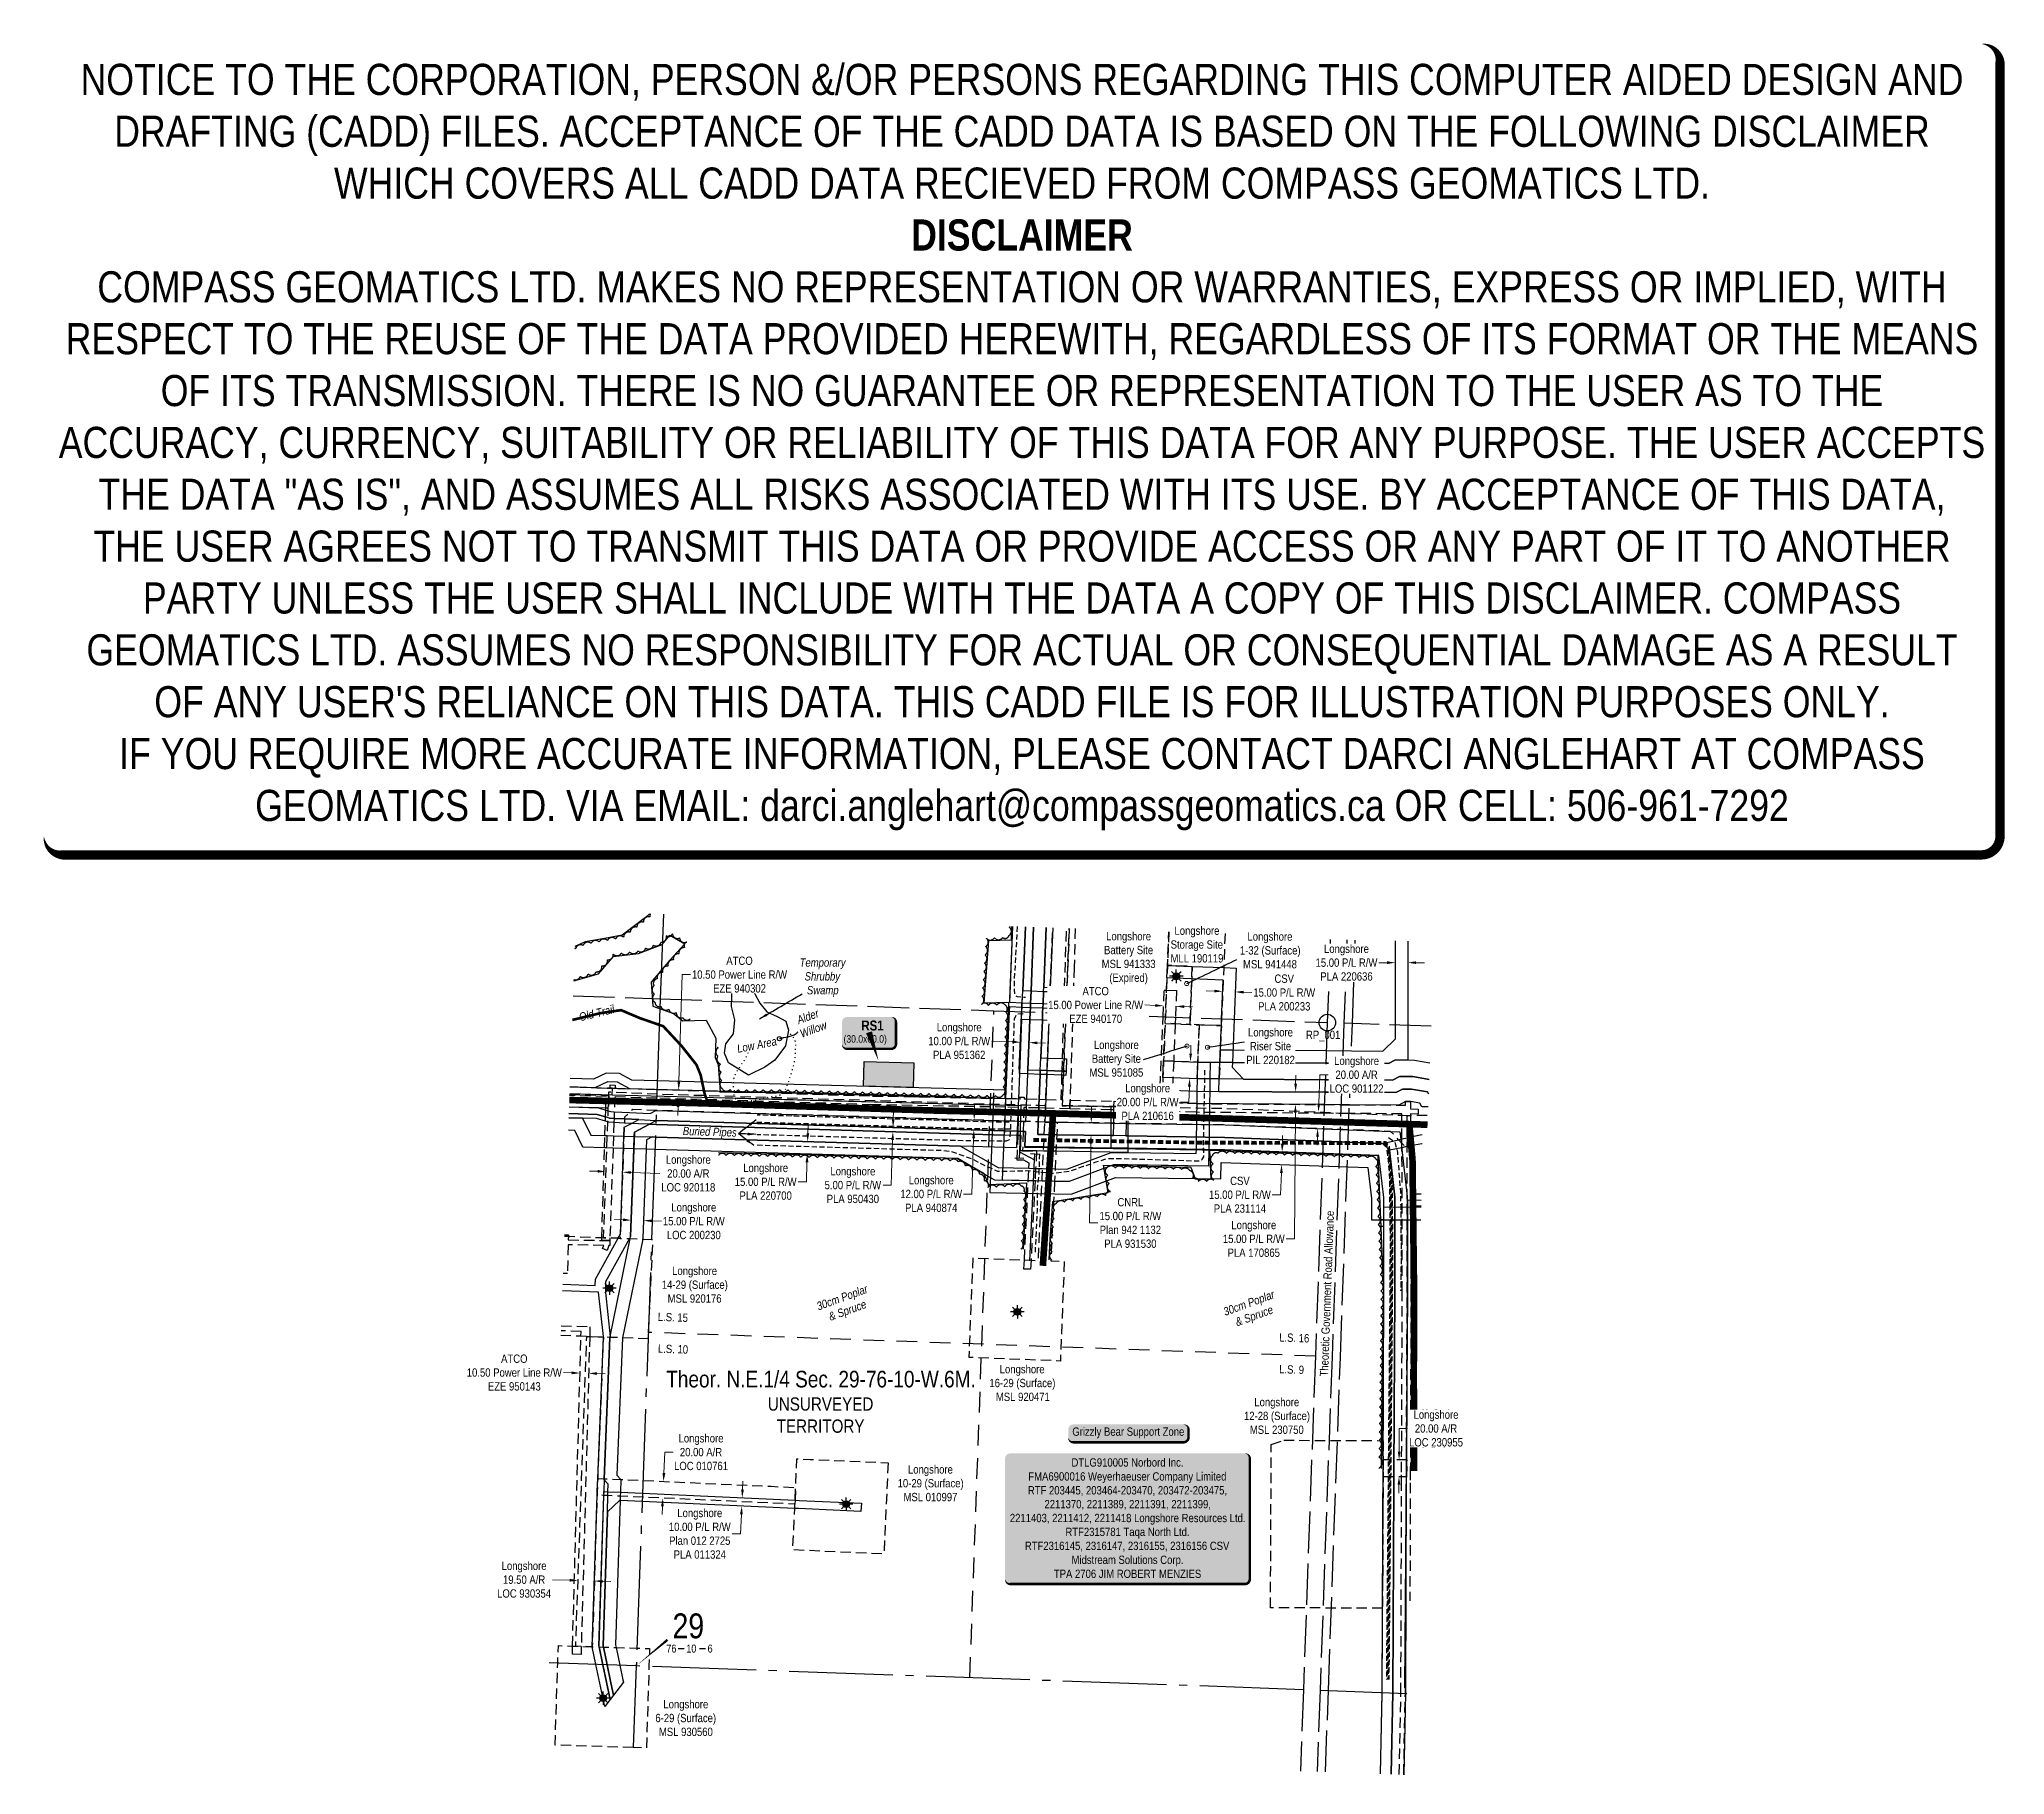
# Model space of a CAD drawing. Extents: x 341016 to 343384, y 6165871 to 6167962.
import ezdxf
from ezdxf.enums import TextEntityAlignment as Align

# ---------------------------------------------------------------- set-up
doc = ezdxf.new("R2010")
doc.units = 0
doc.header["$LTSCALE"] = 5
doc.header["$PDMODE"] = 3
doc.header["$PDSIZE"] = 20
for name, pattern in [('0', [1, 1, 0]), ('foc-ACCESSROAD', [3.75, 2.5, -1.25]), ('foc-FLOWLINE', [3.75, 2.5, -1.25]), ('foc-LSD', [8, 5, -3]), ('foc-QUARTERLINE', [33, 25, -3, 2, -3]), ('foc-TOPO', [1, 0.2, -0.8]), ('foc-TRAV', [1.875, 1.25, -0.625]), ('foc-UNSURVEYED', [12.5, 10, -2.5]), ('POWERLINE5', [7.8, 2.4, -0.6, 0.6, -0.6, 0.6, -0.6, 2.4]), ('UG_PIPE', [1.875, 1.25, -0.625])]:
    doc.linetypes.add(name, pattern=pattern)
doc.layers.get('Defpoints').update_dxf_attribs({"color": 9})
for name, color, linetype in [('10', 1, 'Continuous'), ('35', 37, 'Continuous'), ('9', 3, 'Continuous'), ('AS-PIPE-UG', 44, 'UG_PIPE'), ('AS-PIPE-UG-T', 44, 'Continuous'), ('AS-POWER', 104, 'foc-POWER'), ('AS-POWER-EXISTING', 72, 'POWERLINE5'), ('AS-ROADS', 254, 'Continuous'), ('AS-SURFACE IMPACT', 7, 'Continuous'), ('AS-SYMBOL', 7, 'Continuous'), ('AS-WILDLIFE-BLOCK', 131, 'Continuous'), ('C-RW', 13, 'Continuous'), ('C-SYMBOL', 7, 'Continuous'), ('F-AR', 190, 'foc-ACCESSROAD'), ('F-EZE', 190, 'foc-FLOWLINE'), ('F-RW', 190, 'Continuous'), ('F-WS', 190, 'foc-ACCESSROAD'), ('F-WS-S', 190, 'Continuous'), ('L-QSEC', 8, 'foc-QUARTERLINE'), ('L-ROAD-T', 7, 'Continuous'), ('L-SECLBL', 7, 'Continuous'), ('L-SECTION-LSD', 7, 'foc-LSD'), ('L-UNS-T', 3, 'Continuous'), ('L-USEC', 7, 'foc-UNSURVEYED'), ('P-TEMP-BLOCKS', 250, 'Continuous'), ('P-TEMP-H', 41, 'Continuous'), ('P-TEMP_WORKSPACE', 46, 'Continuous'), ('P-TRAV', 4, 'foc-TRAV'), ('T-BUSH', 110, '0'), ('T-BUSH-T', 110, 'Continuous'), ('T-GENERAL', 48, 'foc-TOPO'), ('WETLAND', 143, 'Continuous'), ('WETLAND-T', 146, 'Continuous')]:
    doc.layers.add(name, color=color, linetype=linetype)
for name, color, linetype, lineweight in [('C-RW-T', 13, 'Continuous', 9), ('F-AR-T', 190, 'Continuous', 9), ('F-EZE-T', 190, 'Continuous', 9), ('F-RW-T', 190, 'Continuous', 9), ('F-WS-T', 190, 'Continuous', 9), ('T-TEXT', 48, 'Continuous', 18)]:
    doc.layers.add(name, color=color, linetype=linetype, lineweight=lineweight)
doc.layers.add('DISCLAIMER', color=7, linetype='Continuous', plot=False)
doc.styles.add('100L', font='ARIALN.TTF', dxfattribs={"height": 11})
doc.styles.add('175L', font='ARIALN.TTF', dxfattribs={"height": 20})
doc.styles.add('80', font='ARIALN.TTF', dxfattribs={"height": 10})
doc.styles.add('80CG', font='ARIALN.TTF', dxfattribs={"height": 10})
doc.styles.add('80L', font='ARIALN.TTF', dxfattribs={"height": 10})
doc.styles.add('BOLD', font='ARIALNB.TTF')
doc.styles.add('foc-LtypeFont', font='ARIALN.TTF', dxfattribs={"height": 7.35})
doc.styles.add('SIMPLEX', font='ARIALN.TTF')
doc.linetypes.add('foc-POWER', pattern='A,6,-1,["P",foc-LtypeFont,S=0.2,R=0,X=-0.625,Y=-0.75],-1.24,4', length=12.24)
doc.dimstyles.new('Compass 5 000', dxfattribs={"dimscale": 5, "dimtxt": 9, "dimasz": 2, "dimexe": 0.2, "dimexo": 0.0625, "dimgap": 0.5, "dimtad": 0, "dimtih": 1, "dimtoh": 1, "dimzin": 0, "dimdsep": 46, "dimtxsty": '80CG', "dimcen": 0.1, "dimse1": 1, "dimse2": 1, "dimclrd": 256, "dimclrt": 256, "dimaunit": 1, "dimadec": 4, "dimazin": 0, "dimtfac": 0.06, "dimtofl": 0, "dimtmove": 0, "dimatfit": 1, "dimfxl": 0.2, "dimtolj": 1, "dimtzin": 0, "dimlwd": -1, "dimarcsym": 0})

msp = doc.modelspace()

# ---------------------------------------------------------------- texts
at = {"layer": '35', "color": 3, "style": '80'}
msp.add_attdef('RP_001', (342542, 6166757.326), 'RP', height=10, dxfattribs=at)
at = {"layer": 'AS-PIPE-UG-T', "insert": (341790.978, 6166651.57), "char_height": 9.99755, "attachment_point": 1, "rotation": 358.289745, "style": '100L'}
msp.add_mtext_dynamic_manual_height_columns('\\pi0.26412;{\\fArial Narrow|b0|i1|c0|p34;Buried Pipes}', width=64.93947, gutter_width=55, heights=[0], dxfattribs=at)
at = {"layer": 'C-SYMBOL', "color": 3, "style": '175L'}
msp.add_text('Theor. N.E.1/4 Sec. 29-76-10-W.6M.', height=19.9951, dxfattribs=at).set_placement((341957.565, 6166331.441), align=Align.BOTTOM_CENTER)
at = {"layer": 'F-RW-T', "insert": (342378.313, 6166892.862), "char_height": 9.99755, "attachment_point": 1, "style": '80L'}
msp.add_mtext_dynamic_manual_height_columns('\\pi5.2334;Longshore\\P\\pi0.63014;Storage Site\\P\\pi0.48352;MLL 190119', width=63.27783, gutter_width=50.012, heights=[0], dxfattribs=at)
at = {"layer": 'F-WS-T', "char_height": 9.99755, "attachment_point": 1, "style": '80L'}
for s, width, gutter_width, insert in [('\\pi16.288;Longshore\\P\\pi7.0542;1-32 (Surface)\\P\\pi10.904;MSL 941448', 85.38695, 50.012, (342455.241, 6166885.805)), ('\\pi13.102;Longshore\\P\\pi0.68311;16-29 (Surface)\\P\\pi8.5188;MSL 920471', 79.01431, 50.012, (342159.831, 6166364.402)), ('\\pi13.092;Longshore \\P\\pi0.67343;12-28 (Surface)\\P\\pi7.7317;MSL 230750', 78.99495, 50, (342466.638, 6166324.763)), ('\\pi13.102;Longshore\\P\\pi0.68311;10-29 (Surface)\\P\\pi7.7312;MSL 010997', 79.01431, 50.012, (342049.261, 6166243.621)), ('\\pi9.9064;Longshore\\P\\pi0.26347;6-29 (Surface)\\P\\pi4.5462;MSL 930560', 72.62387, 50.012, (341757.725, 6165960.675))]:
    msp.add_mtext_dynamic_manual_height_columns(s, width=width, gutter_width=gutter_width, heights=[0], dxfattribs=dict(at, insert=insert))
at = {"layer": 'L-UNS-T', "color": 3, "insert": (341957.087, 6166303.989), "char_height": 15.99608, "attachment_point": 5, "style": '80L'}
msp.add_mtext_dynamic_manual_height_columns('UNSURVEYED TERRITORY', width=126.44473, gutter_width=47.512, heights=[0], dxfattribs=at)
at = {"layer": 'T-BUSH-T', "char_height": 9.99755, "attachment_point": 1, "rotation": 20, "style": '100L'}
for s, width, insert in [('\\pi3.0411;{\\fArial Narrow|b0|i1|c0|p34;Alder \\P\\pi0.77019;Willow}', 33.81078, (341924.612, 6166783.5)), ('\\pi3.6421;{\\fArial Narrow|b0|i1|c0|p34;30cm Poplar \\P\\pi13.012;& Spruce}', 71.94765, (341947.726, 6166438.239))]:
    msp.add_mtext_dynamic_manual_height_columns(s, width=width, gutter_width=55, heights=[0], dxfattribs=dict(at, insert=insert))
at = {"layer": 'T-TEXT', "insert": (341665.064, 6166788.367), "char_height": 9.99755, "attachment_point": 1, "rotation": 13.624219, "style": '100L'}
msp.add_mtext_dynamic_manual_height_columns('{\\fArial Narrow|b0|i1|c0|p34;Old Trail}', width=48.2719, gutter_width=55, heights=[0], dxfattribs=at)
at = {"layer": 'WETLAND-T', "insert": (341931.078, 6166854.481), "char_height": 9.99755, "attachment_point": 1, "style": '80L'}
msp.add_mtext_dynamic_manual_height_columns('\\pi0.76952;{\\fArial Narrow|b0|i1|c0|p34;Temporary \\P\\pi6.8185;Shrubby \\P\\pi9.5259;Swamp}', width=56.17776, gutter_width=50, heights=[0], dxfattribs=at)

# ---------------------------------------------------------------- blocks, each defined once
blk = doc.blocks.new('*U439')
at = {"color": 72}
blk.add_line((-1.1, 0.04), (1.1, -0.04), dxfattribs=at)
at = {"layer": 'AS-SYMBOL', "color": 72, "flags": 128}
blk.add_lwpolyline([(0.05, 1.45), (0, 0)], dxfattribs=at)
blk = doc.blocks.new('*U440')
at = {"color": 72}
blk.add_line((1.1, -0.09), (-1.1, 0.09), dxfattribs=at)
at = {"layer": 'AS-SYMBOL', "color": 72, "flags": 128}
blk.add_lwpolyline([(-0.11, -1.33), (0, 0)], dxfattribs=at)
blk = doc.blocks.new('L-SECLBL')
at = {"layer": '9', "color": 7}
for p, q in [((-5.1, -27.8), (-12.3, -27.8)), ((20.7, -27.8), (13.5, -27.8))]:
    blk.add_line(p, q, dxfattribs=at)
at = {"layer": '10', "color": 2, "style": 'SIMPLEX'}
blk.add_attdef('SEC', text='', height=30, dxfattribs=at).set_placement((0, 0), align=Align.MIDDLE)
at = {"layer": '10', "color": 5, "style": '80L'}
blk.add_attdef('TWP', text='', height=9.5, dxfattribs=at).set_placement((-14.4, -27.4), align=Align.MIDDLE_RIGHT)
blk.add_attdef('RGE', text='', height=9.5, dxfattribs=at).set_placement((3.6, -27.4), align=Align.MIDDLE_CENTER)
blk.add_attdef('MER', text='', height=9.5, dxfattribs=at).set_placement((23.2, -27.4), align=Align.MIDDLE_LEFT)
blk = doc.blocks.new('*U441')
at = {"color": 72}
blk.add_line((1.1, -0.06), (-1.1, 0.06), dxfattribs=at)
at = {"layer": 'AS-SYMBOL', "color": 72, "flags": 128}
blk.add_lwpolyline([(-0.08, -1.59), (0, 0)], dxfattribs=at)
blk = doc.blocks.new('*D443')
at = {"layer": 'C-RW-T', "transparency": 16777216}
for p, q in [((342431.7, 6166815.1), (342421.7, 6166815.5)), ((342466.7, 6166813.7), (342476.7, 6166813.3))]:
    blk.add_line(p, q, dxfattribs=at)
for points in [[(342431.8, 6166816.8), (342431.7, 6166813.5), (342441.7, 6166814.7)], [(342466.8, 6166815.4), (342466.7, 6166812), (342456.7, 6166814.1)]]:
    blk.add_solid(points, dxfattribs=at)
at = {"layer": 'Defpoints', "color": 0, "transparency": 16777216}
for p in [(342441.7, 6166814.1), (342456.7, 6166814.1), (342456.7, 6166813.5)]:
    blk.add_point(p, dxfattribs=at)
at = {"layer": 'C-RW-T', "transparency": 16777216, "insert": (342515.8, 6166813.3), "char_height": 10, "attachment_point": 5, "style": '80CG'}
blk.add_mtext('\\A1;CSV\\P15.00 P/L R/W\\PPLA 200233', dxfattribs=at)
blk = doc.blocks.new('*D444')
at = {"layer": 'Defpoints', "color": 0, "transparency": 16777216}
for p in [(342464.7, 6166653), (342465.5, 6166672.9), (342556.2, 6166649.4)]:
    blk.add_point(p, dxfattribs=at)
at = {"layer": 'F-AR-T', "transparency": 16777216}
for p, q in [((342557.4, 6166679.4), (342558.7, 6166714.2)), ((342558.7, 6166714.2), (342568.7, 6166714.2)), ((342555.8, 6166639.4), (342555.5, 6166629.4))]:
    blk.add_line(p, q, dxfattribs=at)
for points in [[(342555.7, 6166679.5), (342559.1, 6166679.3), (342557, 6166669.4)], [(342554.2, 6166639.5), (342557.5, 6166639.4), (342556.2, 6166649.4)]]:
    blk.add_solid(points, dxfattribs=at)
at = {"layer": 'F-AR-T', "transparency": 16777216, "insert": (342603, 6166714.2), "char_height": 10, "attachment_point": 5, "style": '80CG', "bg_fill": 3, "box_fill_scale": 1.1, "bg_fill_color": 256, "bg_fill_true_color": 13158600, "bg_fill_transparency": 0}
blk.add_mtext('\\A1;Longshore\\P20.00 A/R\\PLOC 901122', dxfattribs=at)
blk = doc.blocks.new('*D445')
at = {"layer": 'Defpoints', "color": 0, "transparency": 16777216}
for p in [(341767.8, 6166224.1), (341784.9, 6166203.2), (341785.8, 6166223.3)]:
    blk.add_point(p, dxfattribs=at)
at = {"layer": 'F-AR-T', "transparency": 16777216}
for p, q in [((341768.3, 6166234.1), (341769.4, 6166259.4)), ((341769.4, 6166259.4), (341779.4, 6166259.4)), ((341766.5, 6166194.1), (341766, 6166184.1))]:
    blk.add_line(p, q, dxfattribs=at)
for points in [[(341766.6, 6166234.2), (341770, 6166234.1), (341767.8, 6166224.1)], [(341764.8, 6166194.1), (341768.1, 6166194), (341766.9, 6166204)]]:
    blk.add_solid(points, dxfattribs=at)
at = {"layer": 'F-AR-T', "transparency": 16777216, "insert": (341813, 6166259.4), "char_height": 10, "attachment_point": 5, "style": '80CG'}
blk.add_mtext('\\A1;Longshore\\P20.00 A/R\\PLOC 010761', dxfattribs=at)
blk = doc.blocks.new('*D446')
at = {"layer": 'Defpoints', "color": 0, "transparency": 16777216}
for p in [(342652, 6166250.1), (342654.2, 6166250.1), (342651.9, 6166230.2)]:
    blk.add_point(p, dxfattribs=at)
at = {"layer": 'F-AR-T', "transparency": 16777216}
for p, q in [((342654.2, 6166260.1), (342654.4, 6166287.9)), ((342654.4, 6166287.9), (342664.4, 6166287.9)), ((342654.1, 6166220.1), (342654, 6166210.1))]:
    blk.add_line(p, q, dxfattribs=at)
for points in [[(342652.6, 6166260.1), (342655.9, 6166260.1), (342654.2, 6166250.1)], [(342652.4, 6166220.2), (342655.7, 6166220.1), (342654.1, 6166230.1)]]:
    blk.add_solid(points, dxfattribs=at)
at = {"layer": 'F-AR-T', "transparency": 16777216, "insert": (342698.7, 6166287.9), "char_height": 10, "attachment_point": 5, "style": '80CG', "bg_fill": 3, "box_fill_scale": 1.1, "bg_fill_color": 256, "bg_fill_true_color": 13158600, "bg_fill_transparency": 0}
blk.add_mtext('\\A1;Longshore\\P20.00 A/R\\PLOC 230955', dxfattribs=at)
blk = doc.blocks.new('*D447')
at = {"layer": 'Defpoints', "color": 0, "transparency": 16777216}
for p in [(341786, 6166695.7), (341794.2, 6166685), (341794.5, 6166695.5)]:
    blk.add_point(p, dxfattribs=at)
at = {"layer": 'F-EZE-T', "transparency": 16777216}
for p, q in [((341786.3, 6166705.7), (341790.2, 6166834.9)), ((341790.2, 6166834.9), (341800.2, 6166834.9)), ((341785.4, 6166675.2), (341785, 6166665.2))]:
    blk.add_line(p, q, dxfattribs=at)
for points in [[(341784.6, 6166705.8), (341788, 6166705.7), (341786, 6166695.7)], [(341783.7, 6166675.3), (341787, 6166675.2), (341785.7, 6166685.2)]]:
    blk.add_solid(points, dxfattribs=at)
at = {"layer": 'F-EZE-T', "transparency": 16777216, "insert": (341859.4, 6166834.9), "char_height": 10, "attachment_point": 5, "style": '80CG', "bg_fill": 3, "box_fill_scale": 1.1, "bg_fill_color": 256, "bg_fill_true_color": 13158600, "bg_fill_transparency": 0}
blk.add_mtext('\\A1;ATCO\\P10.50 Power Line R/W\\PEZE 940302', dxfattribs=at)
blk = doc.blocks.new('*D449')
at = {"layer": 'Defpoints', "color": 0, "transparency": 16777216}
for p in [(342198.2, 6166753.4), (342197.8, 6166742.2), (342207.8, 6166741.8)]:
    blk.add_point(p, dxfattribs=at)
at = {"layer": 'F-RW-T', "transparency": 16777216}
for p, q in [((342188.2, 6166753.8), (342163.2, 6166754.8)), ((342218.2, 6166752.6), (342228.2, 6166752.2))]:
    blk.add_line(p, q, dxfattribs=at)
for points in [[(342188.3, 6166755.5), (342188.2, 6166752.2), (342198.2, 6166753.4)], [(342218.3, 6166754.3), (342218.1, 6166751), (342208.2, 6166753)]]:
    blk.add_solid(points, dxfattribs=at)
at = {"layer": 'F-RW-T', "transparency": 16777216, "insert": (342124.1, 6166754.8), "char_height": 10, "attachment_point": 5, "style": '80CG', "bg_fill": 3, "box_fill_scale": 1.1, "bg_fill_color": 256, "bg_fill_true_color": 13158600, "bg_fill_transparency": 0}
blk.add_mtext('\\A1;Longshore\\P10.00 P/L R/W\\PPLA 951362', dxfattribs=at)
blk = doc.blocks.new('*D451')
at = {"layer": 'Defpoints', "color": 0, "transparency": 16777216}
for p in [(342370.2, 6166794.6), (342370.3, 6166797.3), (342385.2, 6166793.9)]:
    blk.add_point(p, dxfattribs=at)
at = {"layer": 'F-RW-T', "transparency": 16777216}
for p, q in [((342360.3, 6166797.8), (342347.7, 6166798.3)), ((342395.3, 6166796.3), (342405.3, 6166795.9))]:
    blk.add_line(p, q, dxfattribs=at)
for points in [[(342360.4, 6166799.4), (342360.2, 6166796.1), (342370.3, 6166797.3)], [(342395.4, 6166798), (342395.2, 6166794.7), (342385.3, 6166796.7)]]:
    blk.add_solid(points, dxfattribs=at)
at = {"layer": 'F-RW-T', "transparency": 16777216, "insert": (342288.6, 6166798.3), "char_height": 10, "attachment_point": 5, "style": '80CG', "bg_fill": 3, "box_fill_scale": 1.1, "bg_fill_color": 256, "bg_fill_true_color": 13158600, "bg_fill_transparency": 0}
blk.add_mtext('\\A1;ATCO\\P15.00 Power Line R/W\\PEZE 940170', dxfattribs=at)
blk = doc.blocks.new('*D452')
at = {"layer": 'Defpoints', "color": 0, "transparency": 16777216}
for p in [(341698.6, 6166600.9), (341718.5, 6166596.8), (341718.6, 6166600.2)]:
    blk.add_point(p, dxfattribs=at)
at = {"layer": 'F-RW-T', "transparency": 16777216}
for p, q in [((341688.5, 6166597.9), (341678.5, 6166598.2)), ((341728.5, 6166596.4), (341763.4, 6166595.2))]:
    blk.add_line(p, q, dxfattribs=at)
for points in [[(341688.6, 6166599.5), (341688.4, 6166596.2), (341698.5, 6166597.5)], [(341728.5, 6166598.1), (341728.4, 6166594.8), (341718.5, 6166596.8)]]:
    blk.add_solid(points, dxfattribs=at)
at = {"layer": 'F-RW-T', "transparency": 16777216, "insert": (341797.7, 6166595.2), "char_height": 10, "attachment_point": 5, "style": '80CG'}
blk.add_mtext('\\A1;Longshore\\P20.00 A/R\\PLOC 920118', dxfattribs=at)
blk = doc.blocks.new('*D453')
at = {"layer": 'Defpoints', "color": 0, "transparency": 16777216}
for p in [(342664.8, 6166849.3), (342649.8, 6166822.5), (342664.8, 6166822.5)]:
    blk.add_point(p, dxfattribs=at)
at = {"layer": 'F-RW-T', "transparency": 16777216}
for p, q in [((342639.8, 6166849.3), (342629.8, 6166849.3)), ((342674.7, 6166849.3), (342684.8, 6166849.3))]:
    blk.add_line(p, q, dxfattribs=at)
for points in [[(342639.8, 6166851), (342639.8, 6166847.7), (342649.8, 6166849.3)], [(342674.7, 6166851), (342674.7, 6166847.7), (342664.8, 6166849.3)]]:
    blk.add_solid(points, dxfattribs=at)
at = {"layer": 'F-RW-T', "transparency": 16777216, "insert": (342590.8, 6166849.3), "char_height": 10, "attachment_point": 5, "style": '80CG', "bg_fill": 3, "box_fill_scale": 1.1, "bg_fill_color": 256, "bg_fill_true_color": 13158600, "bg_fill_transparency": 0}
blk.add_mtext('\\A1;Longshore\\P15.00 P/L R/W\\PPLA 220636', dxfattribs=at)
blk = doc.blocks.new('*D454')
at = {"layer": 'Defpoints', "color": 0, "transparency": 16777216}
for p in [(342026, 6166631.2), (341941, 6166618.7), (342025.5, 6166616.2)]:
    blk.add_point(p, dxfattribs=at)
at = {"layer": 'F-RW-T', "transparency": 16777216}
for p, q in [((341941.7, 6166643.7), (341942, 6166653.7)), ((341940.7, 6166608.7), (341940, 6166585.2)), ((341940, 6166585.2), (341930, 6166585.2))]:
    blk.add_line(p, q, dxfattribs=at)
for points in [[(341940.1, 6166643.7), (341943.4, 6166643.6), (341941.4, 6166633.7)], [(341939, 6166608.8), (341942.4, 6166608.7), (341941, 6166618.7)]]:
    blk.add_solid(points, dxfattribs=at)
at = {"layer": 'F-RW-T', "transparency": 16777216, "insert": (341890.9, 6166585.2), "char_height": 10, "attachment_point": 5, "style": '80CG'}
blk.add_mtext('\\A1;Longshore\\P15.00 P/L R/W\\PPLA 220700', dxfattribs=at)
blk = doc.blocks.new('*D455')
at = {"layer": 'Defpoints', "color": 0, "transparency": 16777216}
for p in [(342044.2, 6166645.6), (342096.8, 6166644.1), (342096.9, 6166649.1)]:
    blk.add_point(p, dxfattribs=at)
at = {"layer": 'F-RW-T', "transparency": 16777216}
for p, q in [((342044.6, 6166660.6), (342044.9, 6166670.6)), ((342043.9, 6166635.6), (342042.3, 6166581.2)), ((342042.3, 6166581.2), (342032.3, 6166581.2))]:
    blk.add_line(p, q, dxfattribs=at)
for points in [[(342043, 6166660.7), (342046.3, 6166660.6), (342044.4, 6166650.6)], [(342042.2, 6166635.7), (342045.6, 6166635.6), (342044.2, 6166645.6)]]:
    blk.add_solid(points, dxfattribs=at)
at = {"layer": 'F-RW-T', "transparency": 16777216, "insert": (341996, 6166581.2), "char_height": 10, "attachment_point": 5, "style": '80CG'}
blk.add_mtext('\\A1;Longshore\\P5.00 P/L R/W\\PPLA 950430', dxfattribs=at)
blk = doc.blocks.new('*D456')
at = {"layer": 'Defpoints', "color": 0, "transparency": 16777216}
for p in [(341815.8, 6166206.5), (341815.3, 6166196.5), (341862.1, 6166194.4)]:
    blk.add_point(p, dxfattribs=at)
at = {"layer": 'F-RW-T', "transparency": 16777216}
for p, q in [((341863, 6166214.4), (341863.5, 6166224.4)), ((341861.7, 6166184.4), (341860.6, 6166161)), ((341860.6, 6166161), (341850.6, 6166161))]:
    blk.add_line(p, q, dxfattribs=at)
for points in [[(341861.4, 6166214.5), (341864.7, 6166214.3), (341862.6, 6166204.4)], [(341860, 6166184.5), (341863.3, 6166184.4), (341862.1, 6166194.4)]]:
    blk.add_solid(points, dxfattribs=at)
at = {"layer": 'F-RW-T', "transparency": 16777216, "insert": (341811.5, 6166161), "char_height": 10, "attachment_point": 5, "style": '80CG'}
blk.add_mtext('\\A1;Longshore\\P10.00 P/L R/W\\PPlan 012 2725\\PPLA 011324', dxfattribs=at)
blk = doc.blocks.new('*D457')
at = {"layer": 'Defpoints', "color": 0, "transparency": 16777216}
for p in [(342405.6, 6166729.7), (342401.9, 6166709.8), (342404.8, 6166709.7)]:
    blk.add_point(p, dxfattribs=at)
at = {"layer": 'F-RW-T', "transparency": 16777216}
for p, q in [((342403.1, 6166739.8), (342403.4, 6166749.8)), ((342401.5, 6166699.8), (342400.7, 6166681.3)), ((342400.7, 6166681.3), (342390.7, 6166681.3))]:
    blk.add_line(p, q, dxfattribs=at)
for points in [[(342401.4, 6166739.8), (342404.7, 6166739.7), (342402.7, 6166729.8)], [(342399.8, 6166699.9), (342403.1, 6166699.7), (342401.9, 6166709.8)]]:
    blk.add_solid(points, dxfattribs=at)
at = {"layer": 'F-RW-T', "transparency": 16777216, "insert": (342351.2, 6166681.3), "char_height": 10, "attachment_point": 5, "style": '80CG', "bg_fill": 3, "box_fill_scale": 1.1, "bg_fill_color": 256, "bg_fill_true_color": 13158600, "bg_fill_transparency": 0}
blk.add_mtext('\\A1;Longshore\\P20.00 P/L R/W\\PPLA 210616', dxfattribs=at)
blk = doc.blocks.new('*D458')
at = {"layer": 'Defpoints', "color": 0, "transparency": 16777216}
for p in [(342457.1, 6166679.1), (342457.2, 6166694.1), (342529.3, 6166678.6)]:
    blk.add_point(p, dxfattribs=at)
at = {"layer": 'F-RW-T', "transparency": 16777216}
for p, q in [((342529.5, 6166703.6), (342529.6, 6166713.6)), ((342529.3, 6166668.6), (342528.1, 6166516.4)), ((342528.1, 6166516.4), (342518.1, 6166516.4))]:
    blk.add_line(p, q, dxfattribs=at)
for points in [[(342527.9, 6166703.6), (342531.2, 6166703.5), (342529.5, 6166693.6)], [(342527.6, 6166668.6), (342530.9, 6166668.6), (342529.3, 6166678.6)]]:
    blk.add_solid(points, dxfattribs=at)
at = {"layer": 'F-RW-T', "transparency": 16777216, "insert": (342479.1, 6166516.4), "char_height": 10, "attachment_point": 5, "style": '80CG'}
blk.add_mtext('\\A1;Longshore\\P15.00 P/L R/W\\PPLA 170865', dxfattribs=at)
blk = doc.blocks.new('*D459')
at = {"layer": 'Defpoints', "color": 0, "transparency": 16777216}
for p in [(342283.3, 6166656.3), (342283, 6166641.3), (342283.1, 6166641.3)]:
    blk.add_point(p, dxfattribs=at)
at = {"layer": 'F-RW-T', "transparency": 16777216}
for p, q in [((342283.4, 6166666.3), (342283.5, 6166676.3)), ((342282.8, 6166631.3), (342282.7, 6166621.3)), ((342281.3, 6166535.6), (342282.7, 6166621.3)), ((342291.3, 6166535.6), (342281.3, 6166535.6))]:
    blk.add_line(p, q, dxfattribs=at)
for points in [[(342281.7, 6166666.3), (342285, 6166666.3), (342283.2, 6166656.3)], [(342281.1, 6166631.3), (342284.5, 6166631.3), (342283, 6166641.3)]]:
    blk.add_solid(points, dxfattribs=at)
at = {"layer": 'F-RW-T', "transparency": 16777216, "insert": (342330.4, 6166535.6), "char_height": 10, "attachment_point": 5, "style": '80CG'}
blk.add_mtext('\\A1;CNRL\\P15.00 P/L R/W\\PPlan 942 1132\\PPLA 931530', dxfattribs=at)
blk = doc.blocks.new('*D460')
at = {"layer": 'Defpoints', "color": 0, "transparency": 16777216}
for p in [(341729.5, 6166557.9), (341744.5, 6166557.3), (341743.8, 6166538.5)]:
    blk.add_point(p, dxfattribs=at)
at = {"layer": 'F-RW-T', "transparency": 16777216}
for p, q in [((341718.9, 6166539.4), (341708.9, 6166539.8)), ((341753.8, 6166538.1), (341765.2, 6166537.7))]:
    blk.add_line(p, q, dxfattribs=at)
for points in [[(341718.9, 6166541.1), (341718.8, 6166537.7), (341728.9, 6166539)], [(341753.9, 6166539.8), (341753.8, 6166536.5), (341743.8, 6166538.5)]]:
    blk.add_solid(points, dxfattribs=at)
at = {"layer": 'F-RW-T', "transparency": 16777216, "insert": (341804.3, 6166537.7), "char_height": 10, "attachment_point": 5, "style": '80CG'}
blk.add_mtext('\\A1;Longshore\\P15.00 P/L R/W\\PLOC 200230', dxfattribs=at)
blk = doc.blocks.new('*D461')
at = {"layer": 'Defpoints', "color": 0, "transparency": 16777216}
for p in [(341665.5, 6166123.9), (341685, 6166123.3), (341684.4, 6166104.1)]:
    blk.add_point(p, dxfattribs=at)
at = {"layer": 'F-RW-T', "transparency": 16777216}
for p, q in [((341654.9, 6166105), (341634.1, 6166105.7)), ((341694.4, 6166103.8), (341704.4, 6166103.5))]:
    blk.add_line(p, q, dxfattribs=at)
for points in [[(341654.9, 6166106.7), (341654.8, 6166103.4), (341664.9, 6166104.7)], [(341694.5, 6166105.5), (341694.4, 6166102.1), (341684.4, 6166104.1)]]:
    blk.add_solid(points, dxfattribs=at)
at = {"layer": 'F-RW-T', "transparency": 16777216, "insert": (341599.8, 6166105.7), "char_height": 10, "attachment_point": 5, "style": '80CG'}
blk.add_mtext('\\A1;Longshore\\P19.50 A/R\\PLOC 930354', dxfattribs=at)
blk = doc.blocks.new('*D462')
at = {"layer": 'Defpoints', "color": 0, "transparency": 16777216}
for p in [(341668, 6166386.3), (341678.5, 6166386), (341677.6, 6166354.4)]:
    blk.add_point(p, dxfattribs=at)
at = {"layer": 'F-RW-T', "transparency": 16777216}
for p, q in [((341657.1, 6166355), (341647.1, 6166355.3)), ((341687.6, 6166354.2), (341697.6, 6166353.9))]:
    blk.add_line(p, q, dxfattribs=at)
for points in [[(341657.2, 6166356.7), (341657.1, 6166353.3), (341667.1, 6166354.7)], [(341687.7, 6166355.8), (341687.6, 6166352.5), (341677.6, 6166354.4)]]:
    blk.add_solid(points, dxfattribs=at)
at = {"layer": 'F-RW-T', "transparency": 16777216, "insert": (341588, 6166355.3), "char_height": 10, "attachment_point": 5, "style": '80CG'}
blk.add_mtext('\\A1;ATCO\\P10.50 Power Line R/W\\PEZE 950143', dxfattribs=at)
blk = doc.blocks.new('GAS')
h = blk.add_hatch(color=255)
h.dxf.hatch_style = 1
edge = h.paths.add_edge_path()
edge.add_arc((0, 0), 0.9, 0, 360)
for p, q in [((-0.81, 0), (-1.62, 0)), ((-0.57, 0.57), (-1.14, 1.14)), ((0, 0.81), (0, 1.62)), ((0.57, 0.57), (1.14, 1.14)), ((1.62, 0), (0.81, 0)), ((-0.57, -0.57), (-1.14, -1.14)), ((0, -0.81), (0, -1.62)), ((1.14, -1.14), (0.57, -0.57))]:
    blk.add_line(p, q)
blk.add_circle((0, 0), 0.8)
blk = doc.blocks.new('*U463')
h = blk.add_hatch(color=255)
edge = h.paths.add_edge_path()
edge.add_line((-141.5, -79.5), (141.5, -79.5))
edge.add_arc((141.5, -73.5), 6, 270, 360)
edge.add_line((147.5, -73.5), (147.5, 72))
edge.add_arc((141.5, 72), 6, 0, 90)
edge.add_line((141.5, 78), (-141.5, 78))
edge.add_arc((-141.5, 72), 6, 90, 180)
edge.add_line((-147.5, 72), (-147.5, -73.5))
edge.add_arc((-141.5, -73.5), 6, 180, 270)
at = {"color": 44, "flags": 128}
blk.add_lwpolyline([(-141.5, -79.5, 3, 3, 0), (141.5, -79.5, 3, 3, 0.414214), (147.5, -73.5, 3, 3, 0), (147.5, 72, 3, 0, 0.414214), (141.5, 78, 0, 0, 0), (-141.5, 78, 0, 0, 0.414214), (-147.5, 72, 0, 0, 0), (-147.5, -73.5, 0, 3, 0.414214)], format="xyseb", close=True, dxfattribs=at)
at = {"color": 44, "style": '80'}
blk.add_attdef('ENTER_TEXT_001', (-36, -5), '', height=10, dxfattribs=at)
blk = doc.blocks.new('*D464')
at = {"layer": 'Defpoints', "color": 0, "transparency": 16777216}
for p in [(342107.1, 6166660.8), (342106.8, 6166648.8), (342141.8, 6166647.7)]:
    blk.add_point(p, dxfattribs=at)
at = {"layer": 'F-RW-T', "transparency": 16777216}
for p, q in [((342142.4, 6166669.7), (342142.7, 6166679.7)), ((342141.5, 6166637.7), (342139.5, 6166570.5)), ((342139.5, 6166570.5), (342129.5, 6166570.5))]:
    blk.add_line(p, q, dxfattribs=at)
for points in [[(342140.8, 6166669.8), (342144.1, 6166669.7), (342142.1, 6166659.7)], [(342139.8, 6166637.8), (342143.2, 6166637.7), (342141.8, 6166647.7)]]:
    blk.add_solid(points, dxfattribs=at)
at = {"layer": 'F-RW-T', "transparency": 16777216, "insert": (342090.4, 6166570.5), "char_height": 10, "attachment_point": 5, "style": '80CG'}
blk.add_mtext('\\A1;Longshore\\P12.00 P/L R/W\\PPLA 940874', dxfattribs=at)
blk = doc.blocks.new('*U465')
h = blk.add_hatch(color=191)
edge = h.paths.add_edge_path()
edge.add_line((-26.5, -20), (26.5, -20))
edge.add_arc((26.5, -14), 6, 270, 360)
edge.add_line((32.5, -14), (32.5, 12.5))
edge.add_arc((26.5, 12.5), 6, 0, 90)
edge.add_line((26.5, 18.5), (-26.5, 18.5))
edge.add_arc((-26.5, 12.5), 6, 90, 180)
edge.add_line((-32.5, 12.5), (-32.5, -14))
edge.add_arc((-26.5, -14), 6, 180, 270)
at = {"color": 250, "flags": 128}
blk.add_lwpolyline([(-26.5, -20, 3, 3, 0), (26.5, -20, 3, 3, 0.414214), (32.5, -14, 3, 3, 0), (32.5, 12.5, 3, 0, 0.414214), (26.5, 18.5, 0, 0, 0), (-26.5, 18.5, 0, 0, 0.414214), (-32.5, 12.5, 0, 0, 0), (-32.5, -14, 0, 3, 0.414214)], format="xyseb", close=True, dxfattribs=at)
at = {"flags": 128}
blk.add_lwpolyline([(11.4, -34.3, 0, 7.5, 0), (0, 0, 0, 0, 0)], format="xyseb", dxfattribs=at)
at = {"color": 250}
for tag, p, height, style in [('TEMP_AREA_W1_001', (-9.2, 2.2), 12, 'BOLD'), ('ENTER_TEXT_001', (-30.7, -12.5), 9, '80')]:
    blk.add_attdef(tag, p, '', height=height, dxfattribs=dict(at, style=style))
blk = doc.blocks.new('*U471')
h = blk.add_hatch(color=255)
edge = h.paths.add_edge_path()
edge.add_line((-66.5, -11.5), (66.5, -11.5))
edge.add_arc((66.5, -5.5), 6, 270, 360)
edge.add_line((72.5, -5.5), (72.5, 4))
edge.add_arc((66.5, 4), 6, 0, 90)
edge.add_line((66.5, 10), (-66.5, 10))
edge.add_arc((-66.5, 4), 6, 90, 180)
edge.add_line((-72.5, 4), (-72.5, -5.5))
edge.add_arc((-66.5, -5.5), 6, 180, 270)
at = {"color": 131, "flags": 128}
blk.add_lwpolyline([(-66.5, -11.5, 3, 3, 0), (66.5, -11.5, 3, 3, 0.414214), (72.5, -5.5, 3, 3, 0), (72.5, 4, 3, 0, 0.414214), (66.5, 10, 0, 0, 0), (-66.5, 10, 0, 0, 0.414214), (-72.5, 4, 0, 0, 0), (-72.5, -5.5, 0, 3, 0.414214)], format="xyseb", close=True, dxfattribs=at)
at = {"color": 131, "style": '80'}
blk.add_attdef('ENTER_TEXT_001', (-36, -5), '', height=10, dxfattribs=at)
blk = doc.blocks.new('*D474')
at = {"layer": 'C-RW-T', "transparency": 16777216}
for p, q in [((342513.6, 6166631.1), (342513.9, 6166641.1)), ((342512.4, 6166596), (342511.4, 6166569.6)), ((342511.4, 6166569.6), (342501.4, 6166569.6))]:
    blk.add_line(p, q, dxfattribs=at)
for points in [[(342511.9, 6166631.2), (342515.3, 6166631.1), (342513.2, 6166621.2)], [(342510.7, 6166596), (342514, 6166595.9), (342512.7, 6166606)]]:
    blk.add_solid(points, dxfattribs=at)
at = {"layer": 'Defpoints', "color": 0, "transparency": 16777216}
for p in [(342512.7, 6166606), (342529.8, 6166605.4), (342530.4, 6166620.6)]:
    blk.add_point(p, dxfattribs=at)
at = {"layer": 'C-RW-T', "transparency": 16777216, "insert": (342462.4, 6166569.6), "char_height": 10, "attachment_point": 5, "style": '80CG'}
blk.add_mtext('\\A1;CSV\\P15.00 P/L R/W\\PPLA 231114', dxfattribs=at)
blk = doc.blocks.new('Disclaimer_Legal')
at = {"layer": 'DISCLAIMER', "color": 254, "flags": 128}
blk.add_lwpolyline([(-3612.9, -1104.6, 37.5, 37.5, 0), (4096.1, -1104.6, 37.5, 37.5, 0.414214), (4171.1, -1029.6, 37.5, 37.5, 0), (4171.1, 2078.7, 37.5, 0, 0.414214), (4096.1, 2153.7, 0, 0, 0), (-3612.9, 2153.7, 0, 0, 0.414214), (-3687.9, 2078.7, 0, 0, 0), (-3687.9, -1029.6, 0, 37.5, 0.414214)], format="xyseb", close=True, dxfattribs=at)
at = {"layer": 'DISCLAIMER', "color": 254, "insert": (241.6, 533.9), "char_height": 125, "width": 7717.568, "attachment_point": 5, "style": '80'}
blk.add_mtext('NOTICE TO THE CORPORATION, PERSON &/OR PERSONS REGARDING THIS COMPUTER AIDED DESIGN AND DRAFTING (CADD) FILES. ACCEPTANCE OF THE CADD DATA IS BASED ON THE FOLLOWING DISCLAIMER WHICH COVERS ALL CADD DATA RECIEVED FROM COMPASS GEOMATICS LTD.\\P{\\fArial Narrow|b1|i0|c0|p34;DISCLAIMER}\\PCOMPASS GEOMATICS LTD. MAKES NO REPRESENTATION OR WARRANTIES, EXPRESS OR IMPLIED, WITH RESPECT TO THE REUSE OF THE DATA PROVIDED HEREWITH, REGARDLESS OF ITS FORMAT OR THE MEANS OF ITS TRANSMISSION. THERE IS NO GUARANTEE OR REPRESENTATION TO THE USER AS TO THE ACCURACY, CURRENCY, SUITABILITY OR RELIABILITY OF THIS DATA FOR ANY PURPOSE. THE USER ACCEPTS THE DATA "AS IS", AND ASSUMES ALL RISKS ASSOCIATED WITH ITS USE. BY ACCEPTANCE OF THIS DATA, THE USER AGREES NOT TO TRANSMIT THIS DATA OR PROVIDE ACCESS OR ANY PART OF IT TO ANOTHER PARTY UNLESS THE USER SHALL INCLUDE WITH THE DATA A COPY OF THIS DISCLAIMER. COMPASS GEOMATICS LTD. ASSUMES NO RESPONSIBILITY FOR ACTUAL OR CONSEQUENTIAL DAMAGE AS A RESULT OF ANY USER\'S RELIANCE ON THIS DATA. THIS CADD FILE IS FOR ILLUSTRATION PURPOSES ONLY.\\PIF YOU REQUIRE MORE ACCURATE INFORMATION, PLEASE CONTACT DARCI ANGLEHART AT COMPASS GEOMATICS LTD. VIA EMAIL: darci.anglehart@compassgeomatics.ca OR CELL: 506-961-7292', dxfattribs=at)

# ---------------------------------------------------------------- dimensions: what is measured, and where the dimension line sits
at = {"layer": 'C-RW-T'}
dim = msp.add_aligned_dim(p1=(342441.696, 6166814.099), p2=(342456.706, 6166813.492), distance=0.619, text='CSV\\P15.00 P/L R/W\\PPLA 200233', dimstyle='Compass 5 000', dxfattribs=at)
dim.commit()
dim.dimension.update_dxf_attribs({"geometry": '*D443', "text_midpoint": (342515.801, 6166813.303)})
at = {"layer": 'C-RW-T', "color": 2}
dim = msp.add_linear_dim(base=(342512.708, 6166605.97), p1=(342530.367, 6166620.553), p2=(342529.836, 6166605.371), angle=267.997278, text='CSV\\P15.00 P/L R/W\\PPLA 231114', dimstyle='Compass 5 000', dxfattribs=at)
dim.commit()
dim.dimension.update_dxf_attribs({"geometry": '*D474', "text_midpoint": (342462.351, 6166569.611), "dimtype": 161})
at = {"layer": 'F-AR-T'}
dim = msp.add_linear_dim(base=(341767.836, 6166224.138), p1=(341784.853, 6166203.229), p2=(341785.769, 6166223.32), angle=87.389543, text='Longshore\\P20.00 A/R\\PLOC 010761', dimstyle='Compass 5 000', dxfattribs=at)
dim.commit()
dim.dimension.update_dxf_attribs({"geometry": '*D445', "text_midpoint": (341812.957, 6166259.423), "dimtype": 161})
at = {"layer": 'F-RW-T', "color": 2}
dim = msp.add_linear_dim(base=(342141.792, 6166647.723), p1=(342107.136, 6166660.759), p2=(342106.778, 6166648.768), angle=268.290502, text='Longshore\\P12.00 P/L R/W\\PPLA 940874', dimstyle='Compass 5 000', dxfattribs=at)
dim.commit()
dim.dimension.update_dxf_attribs({"geometry": '*D464', "text_midpoint": (342090.402, 6166570.51), "dimtype": 161})
at = {"layer": 'F-RW-T'}
for base, p1, p2, angle, text, picture, middle in [((342044.202, 6166645.634), (342096.939, 6166649.062), (342096.79, 6166644.065), 268.290807, 'Longshore\\P5.00 P/L R/W\\PPLA 950430', '*D455', (341995.992, 6166581.166)), ((341718.474, 6166596.781), (341698.616, 6166600.894), (341718.597, 6166600.174), 357.936421, 'Longshore\\P20.00 A/R\\PLOC 920118', '*D452', (341797.713, 6166595.163)), ((341743.837, 6166538.494), (341729.529, 6166557.864), (341744.516, 6166557.324), 357.935924, 'Longshore\\P15.00 P/L R/W\\PLOC 200230', '*D460', (341804.296, 6166537.724)), ((341677.636, 6166354.431), (341668.001, 6166386.322), (341678.494, 6166386.037), 358.444364, 'ATCO\\P10.50 Power Line R/W\\PEZE 950143', '*D462', (341588.009, 6166355.259)), ((341862.12, 6166194.42), (341815.767, 6166206.522), (341815.316, 6166196.535), 267.412962, 'Longshore\\P10.00 P/L R/W\\PPlan 012 2725\\PPLA 011324', '*D456', (341811.524, 6166160.996)), ((341684.441, 6166104.098), (341665.492, 6166123.871), (341685.041, 6166123.258), 358.206367, 'Longshore\\P19.50 A/R\\PLOC 930354', '*D461', (341599.838, 6166105.673))]:
    dim = msp.add_linear_dim(base=base, p1=p1, p2=p2, angle=angle, text=text, dimstyle='Compass 5 000', dxfattribs=at)
    dim.commit()
    dim.dimension.update_dxf_attribs({"geometry": picture, "text_midpoint": middle, "dimtype": 161})

# ---------------------------------------------------------------- hatches: boundary and pattern name
at = {"layer": 'P-TEMP-H'}
h = msp.add_hatch(color=256, dxfattribs=at)
h.dxf.hatch_style = 1
h.paths.add_polyline_path([(342068.755, 6166698.698), (342008.793, 6166700.408), (342009.648, 6166730.389), (342069.609, 6166728.679)])

# ---------------------------------------------------------------- linework, layer by layer
at = {"layer": '35', "color": 3}
msp.add_circle((342567.72, 6166777.061), 10, dxfattribs=at)
at = {"layer": 'AS-PIPE-UG', "flags": 128}
for points in [[(342194.013, 6166892.791), (342190.283, 6166825.828), (342190.432, 6166817.161), (342190.839, 6166810.28), (342194.003, 6166808.581), (342204.202, 6166807.671)], [(341880.739, 6166629.591), (342102.047, 6166623.241), (342114.953, 6166621.822), (342123.167, 6166618.918), (342140.355, 6166612.624), (342151.678, 6166606.387), (342170.247, 6166598.176), (342180.827, 6166598.047), (342207.998, 6166598.647), (342235.606, 6166595.547), (342257.225, 6166598.156), (342273.802, 6166603.866), (342289.074, 6166609.105), (342302.426, 6166613.339), (342318.104, 6166613.379), (342413.164, 6166610.377), (342416.685, 6166611.737), (342419.004, 6166615.116), (342418.564, 6166628.353), (342420.302, 6166720.908)], [(341880.209, 6166657.109), (342113.032, 6166650.491), (342136.322, 6166649.489), (342155.161, 6166649.302), (342186.568, 6166648.993)], [(342184.295, 6166657.067), (342154.593, 6166657.344), (342133.978, 6166658.242), (342113.064, 6166658.888), (341880.739, 6166665.576)], [(342213.675, 6166634.385), (342410.848, 6166631.175), (342554.141, 6166630.791), (342636.505, 6166630.611), (342639.25, 6166627.104), (342639.64, 6166622.827), (342642.398, 6166597.252), (342643.393, 6166516.711), (342643.022, 6166453.001), (342638.857, 6165985.377)], [(342213.691, 6166635.385), (342410.857, 6166632.175), (342554.144, 6166631.791), (342636.993, 6166631.61), (342640.219, 6166627.488), (342640.635, 6166622.926), (342643.397, 6166597.312), (342644.393, 6166516.714), (342644.022, 6166452.994), (342639.856, 6165985.368)], [(342213.708, 6166636.384), (342410.867, 6166633.174), (342554.146, 6166632.791), (342637.481, 6166632.608), (342641.188, 6166627.872), (342641.63, 6166623.025), (342644.396, 6166597.372), (342645.393, 6166516.718), (342645.021, 6166452.986), (342640.856, 6165985.359)], [(342213.724, 6166637.384), (342410.876, 6166634.174), (342554.149, 6166633.79), (342637.969, 6166633.607), (342642.157, 6166628.257), (342642.625, 6166623.124), (342645.395, 6166597.432), (342646.392, 6166516.721), (342646.021, 6166452.979), (342641.856, 6165985.35)], [(342410.848, 6166631.175), (342554.141, 6166630.791), (342636.505, 6166630.611), (342639.25, 6166627.104), (342639.64, 6166622.827), (342642.398, 6166597.252), (342643.393, 6166516.711), (342643.022, 6166453.001)], [(342641.61, 6166638.761), (342648.729, 6166633.639), (342652.147, 6166621.117), (342655.849, 6166572.739), (342656.124, 6166557.664), (342656.674, 6166494.357), (342656.104, 6166453.729)], [(342656.124, 6166557.664), (342656.674, 6166494.357), (342656.104, 6166453.729)], [(342687.341, 6166310.622), (342686.812, 6166265.165)], [(342687.841, 6166310.623), (342687.312, 6166265.166)]]:
    msp.add_lwpolyline(points, dxfattribs=at)
for points in [[(342201.105, 6166787.6), (342194.731, 6166787.073), (342192.452, 6166786.086), (342190.297, 6166781.315), (342185.722, 6166647.561), (342184.978, 6166638.156), (342184.337, 6166635.83), (342180.654, 6166634.158), (342153.677, 6166634.509), (342134.364, 6166634.568), (342114.599, 6166635.071, -0.00106006), (342114.547, 6166635.073), (341880.474, 6166642.027)], [(342220.794, 6166618.873), (342220.133, 6166595.773), (342218.086, 6166577.184), (342217.904, 6166550.782, -0.00993424), (342217.89, 6166550.286), (342215.41, 6166497.152)]]:
    msp.add_lwpolyline(points, format="xyb", dxfattribs=at)
at = {"layer": 'AS-POWER', "flags": 128}
for points in [[(341654.717, 6166691.804), (341705.785, 6166690.042), (341799.949, 6166687.482), (341898.484, 6166684.751), (342098.765, 6166679.516), (342198.32, 6166677.075)], [(341837.006, 6166686.748), (342098.765, 6166679.516), (342198.32, 6166677.075), (342196.727, 6166621.343), (342214.82, 6166611.849)], [(342209.383, 6166489.991), (342212.061, 6166550.155), (342214.82, 6166611.849)], [(342661.31, 6165975.2), (342664.857, 6166448.776), (342664.886, 6166563.352), (342680.873, 6166562.949)]]:
    msp.add_lwpolyline(points, dxfattribs=at)
at = {"layer": 'AS-ROADS', "flags": 128}
for points, const_width in [([(341657.904, 6166780.261), (341692.313, 6166788.601), (341716.583, 6166792.109), (341739.28, 6166782.513), (341767.458, 6166772.719), (341789.639, 6166748.885), (341807.477, 6166726.306), (341812.52, 6166714.06), (341817.206, 6166691.956), (341820.177, 6166683.075)], 3.221), ([(341654.427, 6166683.768), (341801.986, 6166680.186), (341896.797, 6166677.327), (342097.298, 6166671.015), (342246.435, 6166667.407), (342666.492, 6166654.685), (342688.485, 6166654.033)], 7.998), ([(342097.298, 6166671.015), (342246.435, 6166667.407)], 7.998), ([(342224.936, 6166483.95), (342237.275, 6166667.729)], 7.998), ([(342237.275, 6166667.729), (342227.195, 6166517.597)], 7.998), ([(342666.492, 6166654.685), (342670.376, 6166611.831), (342672.279, 6166449.008), (342671.937, 6166352.035), (342672.351, 6166236.585)], 7.998), ([(342672.279, 6166449.008), (342670.376, 6166611.831), (342666.492, 6166654.685)], 7.998)]:
    msp.add_lwpolyline(points, dxfattribs=dict(at, const_width=const_width))
at = {"layer": 'C-RW'}
for points in [[(342689.825, 6166691.438), (342688.562, 6166693.567), (342669.231, 6166696.978), (342658.398, 6166697.031), (342650.174, 6166692.674), (342594.897, 6166693.076), (342564.718, 6166693.299), (342436.85, 6166694.236), (342437.453, 6166709.24), (342438.259, 6166729.223), (342439.803, 6166767.394), (342440.048, 6166773.36), (342440.389, 6166781.591), (342440.727, 6166790.002), (342442.262, 6166828.178), (342404.442, 6166829.697), (342374.482, 6166830.9), (342375.091, 6166846.027), (342405.049, 6166844.824), (342442.87, 6166843.306), (342457.887, 6166842.702), (342455.395, 6166781.057), (342453.295, 6166729.113), (342453.071, 6166723.572), (342466.808, 6166709.024), (342565.255, 6166708.289), (342595.435, 6166708.076), (342646.439, 6166707.701), (342654.701, 6166712.079), (342670.876, 6166711.963), (342690.437, 6166708.491)], [(342699.217, 6166310.647), (342699.211, 6166300.749), (342694.21, 6166300.753), (342693.93, 6166265.172)], [(342708.927, 6166265.185), (342709.089, 6166285.745), (342714.197, 6166285.741), (342714.214, 6166310.679)]]:
    msp.add_lwpolyline(points, dxfattribs=at)
at = {"layer": 'Defpoints', "color": 3}
for p, q in [((342196.375, 6166720.657), (342199.822, 6166805.356)), ((342202.621, 6166627.096), (342443.421, 6166623.159))]:
    msp.add_line(p, q, dxfattribs=at)
at = {"layer": 'Defpoints', "color": 2}
msp.add_line((341687.32, 6166698.506), (341725.086, 6166697.43), dxfattribs=at)
at = {"layer": 'Defpoints', "flags": 128}
for points in [[(341659.599, 6166827.313), (341689.292, 6166836.023), (341707.503, 6166856.692), (341737.713, 6166860.445), (341766.23, 6166871.046), (341775.371, 6166882.349), (341793.428, 6166872), (341775.253, 6166852.299), (341752.956, 6166825.961), (341754.81, 6166796.809), (341779.72, 6166788.151), (341791.03, 6166779.015), (341819.197, 6166779.934), (341831.02, 6166758.177), (341830.178, 6166734.94), (341833.738, 6166726.085), (341835.916, 6166693.605), (341852.343, 6166693.208), (341910.643, 6166693.259), (342100.78, 6166688.268), (342179.616, 6166685.682), (342183.736, 6166801.433), (342154.047, 6166800.62), (342159.69, 6166876.189), (342187.03, 6166876.79), (342187.569, 6166893.015)], [(341750.967, 6166908.198), (341746.073, 6166903.769), (341718.139, 6166882.483), (341696.648, 6166878.414), (341673.221, 6166874.415), (341661.097, 6166868.897)], [(342201.453, 6166503.909), (342205.774, 6166583.435), (342159.843, 6166581.424), (342154.082, 6166594.688), (342122.544, 6166613.107), (341834.191, 6166620.2)], [(342232.714, 6166491.092), (342233.794, 6166516.674), (342236.801, 6166561.667), (342303.446, 6166572.288), (342298.001, 6166605.374), (342403.251, 6166602.957), (342408.607, 6166588.95), (342427.935, 6166588.628), (342426.196, 6166623.242), (342628.423, 6166616.886), (342635.413, 6166452.609), (342632.786, 6166239.868)], [(342697.688, 6166310.644), (342695.929, 6166265.173)]]:
    msp.add_lwpolyline(points, dxfattribs=at)
at = {"layer": 'Defpoints', "color": 3, "flags": 128}
for points in [[(342188.399, 6166892.986), (342184.86, 6166805.935)], [(341655.005, 6166699.797), (341706.032, 6166698.036), (341800.166, 6166695.477), (341898.699, 6166692.746), (342098.968, 6166687.511), (342198.516, 6166685.071)], [(342635.337, 6166452.434), (342633.336, 6165968.645), (342631.359, 6165871.713)]]:
    msp.add_lwpolyline(points, dxfattribs=at)
msp.add_lwpolyline([(342065.856, 6166688.773), (342075.85, 6166688.512), (342075.822, 6166687.559), (342065.825, 6166687.741)], close=True, dxfattribs=at)
at = {"layer": 'Defpoints', "color": 6, "flags": 128}
msp.add_lwpolyline([(342635.955, 6166539.413), (342631.72, 6166539.407), (342632.039, 6166531.91), (342635.957, 6166531.915)], close=True, dxfattribs=at)
at = {"layer": 'F-AR', "flags": 128}
for points in [[(342256.791, 6166890.608), (342253.885, 6166818.497), (342253.684, 6166813.503), (342253.08, 6166798.518), (342252.885, 6166793.671), (342252.667, 6166788.275), (342252.28, 6166778.683), (342250.462, 6166733.548), (342249.858, 6166718.563), (342249.657, 6166713.569), (342248.177, 6166676.848), (342257.597, 6166676.703), (342307.361, 6166675.933), (342310.624, 6166675.883), (342325.619, 6166675.648), (342327.368, 6166675.624), (342368.201, 6166674.935), (342410.703, 6166674.262), (342425.698, 6166674.025), (342445.343, 6166673.715), (342563.852, 6166669.138), (342593.986, 6166667.654), (342657.623, 6166665.516), (342663.919, 6166665.273), (342663.924, 6166645.264), (342663.925, 6166638.271), (342663.928, 6166627.569), (342663.929, 6166625.27), (342662.071, 6166627.202), (342657.647, 6166631.814), (342656.783, 6166632.695), (342653.68, 6166635.919), (342643.944, 6166646.036), (342593.281, 6166647.992), (342563.136, 6166649.156), (342444.799, 6166653.726), (342425.381, 6166654.035), (342410.386, 6166654.273), (342327.331, 6166655.593), (342325.302, 6166655.624), (342310.309, 6166655.863), (342307.329, 6166655.91), (342242.375, 6166656.943), (342227.373, 6166657.181), (342228.049, 6166673.944), (342228.178, 6166677.16), (342228.471, 6166684.437), (342229.678, 6166714.375), (342229.879, 6166719.37), (342230.483, 6166734.353), (342232.302, 6166779.495), (342232.685, 6166788.987), (342232.906, 6166794.482), (342233.101, 6166799.323), (342233.705, 6166814.308), (342233.906, 6166819.302), (342236.808, 6166891.303)], [(342659.74, 6165870.7), (342661.767, 6165968.755), (342662.914, 6166221.121), (342662.984, 6166236.531), (342663.968, 6166452.998), (342663.941, 6166567.708), (342663.929, 6166625.27), (342663.928, 6166627.569), (342663.925, 6166638.271), (342663.924, 6166645.264), (342663.919, 6166665.273), (342668.12, 6166665.312), (342688.896, 6166665.507)], [(342683.315, 6166310.613), (342683.27, 6166300.832), (342683.156, 6166275.838), (342683.108, 6166265.162)]]:
    msp.add_lwpolyline(points, dxfattribs=at)
at = {"layer": 'F-AR'}
msp.add_lwpolyline([(341654.666, 6166690.399), (341701.79, 6166689.002), (341701.25, 6166674.015), (341698.201, 6166674.106), (341689.302, 6166674.37), (341654.126, 6166675.413)], dxfattribs=at)
at = {"layer": 'F-AR', "flags": 128}
for points in [[(342228.178, 6166677.16), (342228.049, 6166673.944), (342227.373, 6166657.181), (342219.376, 6166657.417), (342204.387, 6166657.858), (342201.494, 6166657.944), (342195.496, 6166658.123), (342194.392, 6166658.155), (342179.402, 6166658.602), (341759.066, 6166671.147), (341758.629, 6166671.16), (341730.716, 6166672.453), (341726.784, 6166668.775), (341720.869, 6166663.241), (341720.791, 6166661.067), (341720.611, 6166656.071), (341720.424, 6166650.894), (341720.044, 6166640.333), (341719.504, 6166625.362), (341715.791, 6166522.315), (341715.603, 6166517.089), (341713.029, 6166517.243), (341703.221, 6166517.656), (341695.624, 6166517.873), (341699.519, 6166625.961), (341700.059, 6166640.947), (341700.653, 6166657.415), (341700.838, 6166662.576), (341701.135, 6166670.834), (341701.25, 6166674.015), (341701.79, 6166689.002), (341701.963, 6166693.799), (341759.39, 6166691.141), (341759.786, 6166691.129), (342180.207, 6166678.582), (342195.197, 6166678.135), (342205.066, 6166677.841), (342220.181, 6166677.396), (342228.178, 6166677.16)], [(341668.699, 6166025.354), (341661.978, 6166025.568), (341675.318, 6166398.76), (341678.836, 6166398.632), (341695.299, 6166398.04), (341688.525, 6166227.754), (341687.888, 6166212.292), (341687.683, 6166207.635), (341681.962, 6166024.931), (341668.699, 6166025.354)], [(341926.323, 6166201.527), (341926.107, 6166196.764), (341742.277, 6166205.178), (341715.736, 6166206.376), (341700.748, 6166207.052), (341695.684, 6166207.284), (341687.683, 6166207.635), (341687.888, 6166212.292), (341688.525, 6166227.754), (341696.315, 6166227.365), (341716.374, 6166226.475), (341743.001, 6166225.27), (341897.441, 6166218.229), (341927.015, 6166216.754), (341926.323, 6166201.527)]]:
    msp.add_lwpolyline(points, close=True, dxfattribs=at)
at = {"layer": 'F-AR'}
msp.add_lwpolyline([(342634.963, 6166230.231), (342663.66, 6166230.1), (342663.818, 6166250.095), (342635.053, 6166250.226)], close=True, dxfattribs=at)
at = {"layer": 'F-EZE'}
for points in [[(342263.984, 6166890.358), (342262.586, 6166843.572), (342261.084, 6166793.338), (342260.924, 6166787.982), (342260.636, 6166778.344), (342257.804, 6166683.587), (342257.597, 6166676.703), (342257.489, 6166673.093), (342228.049, 6166673.944), (342220.051, 6166674.175), (342205.028, 6166674.61), (342201.98, 6166674.698), (342201.494, 6166657.944), (342201.146, 6166645.953), (342200.469, 6166622.611), (342217.314, 6166622.473), (342216.257, 6166601.287), (342215.511, 6166586.303), (342210.744, 6166490.732), (342210.196, 6166479.748), (342202.103, 6166480.103), (342202.649, 6166491.051), (342207.409, 6166586.484), (342208.156, 6166601.468), (342208.472, 6166607.787), (342201.949, 6166611.214), (342194.142, 6166611.44), (342195.003, 6166641.136), (342195.149, 6166646.132), (342195.496, 6166658.123), (342195.982, 6166674.863), (342195.066, 6166674.879), (342180.069, 6166675.153), (342019.534, 6166678.086), (341759.602, 6166686.034), (341709.119, 6166687.578), (341708.498, 6166669.69), (341708.221, 6166661.696), (341708.047, 6166656.7), (341707.492, 6166640.718), (341706.972, 6166625.739), (341703.221, 6166517.656), (341703.106, 6166514.35), (341700.108, 6166514.405), (341693.298, 6166514.53), (341693.404, 6166517.991), (341696.724, 6166626.045), (341697.185, 6166641.035), (341697.715, 6166658.292), (341697.873, 6166663.462), (341698.128, 6166671.733), (341698.201, 6166674.106), (341698.625, 6166687.921), (341654.63, 6166689.396)], [(341655.008, 6166699.884), (341703.505, 6166698.258), (341703.639, 6166701.944), (341709.636, 6166701.725), (341709.502, 6166698.071), (341759.98, 6166696.527), (342019.82, 6166688.582), (342180.492, 6166685.647), (342195.489, 6166685.374), (342196.286, 6166685.359), (342196.345, 6166687.372), (342202.342, 6166687.197), (342202.284, 6166685.194), (342205.452, 6166685.103), (342220.475, 6166684.668), (342228.471, 6166684.437), (342247.079, 6166683.899), (342247.983, 6166713.637), (342248.135, 6166718.633), (342248.59, 6166733.623), (342249.962, 6166778.778), (342250.253, 6166788.361), (342250.417, 6166793.771), (342250.565, 6166798.62), (342251.02, 6166813.61), (342251.172, 6166818.606), (342253.363, 6166890.727)], [(342654.492, 6165870.888), (342656.383, 6165968.947), (342657.204, 6166219.707), (342657.253, 6166235.214), (342657.97, 6166453.132), (342657.691, 6166623.983), (342657.602, 6166626.316), (342657.649, 6166631.814), (342657.67, 6166636.836), (342657.623, 6166665.516), (342657.62, 6166667.119), (342593.984, 6166667.589), (342563.805, 6166667.812), (342409.317, 6166668.952), (342368.095, 6166670.614), (342327.361, 6166671.844), (342325.607, 6166671.566), (342310.614, 6166671.902), (342307.355, 6166672.148), (342257.489, 6166673.093), (342257.597, 6166676.703), (342257.804, 6166683.587), (342310.799, 6166682.399), (342325.791, 6166682.062), (342365.533, 6166681.172), (342369.765, 6166784.105), (342371.084, 6166816.19), (342373.885, 6166816.075), (342386.067, 6166815.574), (342384.752, 6166783.571), (342384.424, 6166775.596), (342382.574, 6166730.585), (342381.752, 6166710.602), (342381.136, 6166695.608), (342380.52, 6166680.619), (342409.567, 6166679.448), (342564.181, 6166678.307), (342594.36, 6166678.085), (342653.908, 6166677.645), (342662.102, 6166677.585), (342662.094, 6166681.982), (342668.093, 6166681.991), (342668.107, 6166672.994), (342677.205, 6166672.856), (342677.114, 6166666.859), (342668.117, 6166666.995), (342668.12, 6166665.312), (342668.163, 6166639.244), (342668.18, 6166628.409), (342668.274, 6166570.77), (342668.299, 6166555.77), (342668.466, 6166453.123), (342667.752, 6166237.974), (342667.712, 6166222.454), (342667.246, 6166080.16)], [(342680.767, 6166555.791), (342668.299, 6166555.77), (342668.274, 6166570.77), (342680.99, 6166570.791)], [(341648.573, 6166521.296), (341653.244, 6166521.171), (341653.2, 6166519.551), (341653.085, 6166515.271), (341693.298, 6166514.53), (341700.108, 6166514.405), (341703.106, 6166514.35), (341702.996, 6166508.352), (341702.091, 6166508.37), (341699.804, 6166502.484), (341694.213, 6166504.655), (341695.701, 6166508.488), (341652.923, 6166509.275), (341651.987, 6166474.534), (341646.892, 6166474.648)], [(341653.41, 6166515.265), (341693.298, 6166514.53), (341700.108, 6166514.405), (341703.106, 6166514.35), (341702.996, 6166508.352), (341702.091, 6166508.37), (341699.804, 6166502.484), (341694.213, 6166504.655), (341695.701, 6166508.488), (341652.923, 6166509.275), (341651.987, 6166474.534), (341651.943, 6166474.535)], [(341644.62, 6166411.599), (341679.161, 6166410.595), (341678.836, 6166398.632), (341668.699, 6166025.354), (341668.434, 6166015.588), (341657.94, 6166015.872), (341658.207, 6166025.688), (341668.345, 6166399.01), (341668.505, 6166404.904), (341644.404, 6166405.604)]]:
    msp.add_lwpolyline(points, dxfattribs=at)
at = {"layer": 'F-RW'}
for points in [[(341654.126, 6166675.413), (341689.302, 6166674.37), (341698.128, 6166671.733), (341701.135, 6166670.834), (341704.257, 6166669.902), (341708.498, 6166669.69), (341726.784, 6166668.775), (341751.776, 6166667.525), (341758.629, 6166671.16), (341759.066, 6166671.147), (342179.402, 6166658.602), (342194.392, 6166658.155), (342195.496, 6166658.123), (342201.494, 6166657.944), (342204.387, 6166657.858), (342205.028, 6166674.609), (342205.075, 6166677.841), (342205.452, 6166685.102), (342206.702, 6166715.301), (342206.903, 6166720.295), (342209.326, 6166780.428), (342209.705, 6166789.806), (342209.93, 6166795.415), (342210.125, 6166800.249), (342210.729, 6166815.233), (342213.827, 6166892.102)], [(342203.835, 6166892.449), (342200.74, 6166815.636), (342210.729, 6166815.233), (342225.712, 6166814.629), (342233.705, 6166814.308), (342251.02, 6166813.61), (342253.684, 6166813.503), (342253.08, 6166798.518), (342250.565, 6166798.62), (342233.101, 6166799.323), (342225.109, 6166799.646), (342210.125, 6166800.249), (342200.136, 6166800.652), (342185.152, 6166801.256), (342188.849, 6166892.971)], [(342213.827, 6166892.102), (342210.729, 6166815.233), (342210.125, 6166800.249), (342209.93, 6166795.415), (342209.705, 6166789.806), (342209.326, 6166780.428), (342206.903, 6166720.295), (342221.886, 6166719.691), (342229.879, 6166719.37), (342248.135, 6166718.633), (342249.858, 6166718.563), (342250.614, 6166718.534), (342252.852, 6166718.443), (342252.651, 6166713.449), (342250.393, 6166713.54), (342249.657, 6166713.569), (342247.983, 6166713.637), (342229.678, 6166714.375), (342221.685, 6166714.697), (342206.702, 6166715.301), (342196.711, 6166715.703), (342199.337, 6166780.833), (342199.713, 6166790.162), (342199.941, 6166795.821), (342200.136, 6166800.652), (342200.74, 6166815.636), (342203.835, 6166892.449)], [(342228.814, 6166891.581), (342225.913, 6166819.624), (342233.906, 6166819.302), (342251.172, 6166818.606), (342253.885, 6166818.497), (342256.88, 6166818.376), (342256.679, 6166813.382), (342253.684, 6166813.503), (342251.02, 6166813.61), (342233.705, 6166814.308), (342225.712, 6166814.629), (342225.109, 6166799.646), (342224.914, 6166794.806), (342224.691, 6166789.272), (342224.31, 6166779.819), (342222.49, 6166734.676), (342230.483, 6166734.353), (342248.59, 6166733.623), (342250.462, 6166733.548), (342253.456, 6166733.427), (342252.852, 6166718.443), (342250.614, 6166718.534), (342249.858, 6166718.563), (342248.135, 6166718.633), (342229.879, 6166719.37), (342221.886, 6166719.691), (342221.685, 6166714.697), (342220.475, 6166684.668), (342220.181, 6166677.396), (342220.051, 6166674.175), (342219.376, 6166657.417), (342218.768, 6166642.319), (342226.654, 6166642.194), (342241.656, 6166641.955), (342307.306, 6166640.913), (342310.067, 6166640.869), (342310.309, 6166655.863), (342310.614, 6166671.902), (342310.625, 6166675.883), (342310.799, 6166682.399), (342325.791, 6166682.062), (342325.62, 6166675.648), (342325.607, 6166671.566), (342325.303, 6166655.624), (342325.061, 6166640.63), (342327.278, 6166640.594), (342444.389, 6166638.734), (342562.599, 6166634.169), (342592.744, 6166633.005), (342634.032, 6166631.41), (342642.669, 6166623.376), (342648.945, 6166566.876), (342648.972, 6166453.064), (342647.969, 6166232.834), (342647.895, 6166217.426), (342646.775, 6165969.291), (342644.749, 6165871.235)], [(342228.814, 6166891.581), (342225.913, 6166819.624), (342233.906, 6166819.302), (342251.172, 6166818.606), (342253.885, 6166818.497), (342256.88, 6166818.376), (342256.679, 6166813.382), (342253.684, 6166813.503), (342251.02, 6166813.61), (342233.705, 6166814.308), (342225.712, 6166814.629), (342225.109, 6166799.646), (342224.914, 6166794.806), (342224.691, 6166789.272), (342224.31, 6166779.819), (342222.49, 6166734.676), (342230.483, 6166734.353), (342248.59, 6166733.623), (342250.462, 6166733.548), (342253.456, 6166733.427), (342252.852, 6166718.443), (342250.614, 6166718.534), (342249.858, 6166718.563), (342248.135, 6166718.633), (342229.879, 6166719.37), (342221.886, 6166719.691), (342221.685, 6166714.697), (342220.475, 6166684.668), (342220.181, 6166677.396), (342220.051, 6166674.175), (342219.376, 6166657.417), (342218.768, 6166642.319), (342226.654, 6166642.194), (342241.656, 6166641.955), (342307.306, 6166640.913), (342310.067, 6166640.869), (342310.309, 6166655.863), (342310.614, 6166671.902), (342310.625, 6166675.883), (342310.799, 6166682.399), (342325.791, 6166682.062), (342325.62, 6166675.648), (342325.607, 6166671.566), (342325.303, 6166655.624), (342325.061, 6166640.63), (342327.278, 6166640.594), (342444.389, 6166638.734), (342562.599, 6166634.169), (342592.744, 6166633.005), (342634.032, 6166631.41), (342642.669, 6166623.376), (342648.945, 6166566.876), (342648.972, 6166453.064), (342647.969, 6166232.834), (342647.895, 6166217.426), (342646.775, 6165969.291), (342644.749, 6165871.235)], [(342644.749, 6165871.235), (342646.775, 6165969.291), (342647.895, 6166217.426), (342647.969, 6166232.834), (342648.972, 6166453.064), (342648.945, 6166566.876), (342642.669, 6166623.376), (342634.032, 6166631.41), (342592.744, 6166633.005), (342562.599, 6166634.169), (342444.389, 6166638.734), (342327.278, 6166640.594), (342325.061, 6166640.63), (342310.067, 6166640.869), (342307.306, 6166640.913), (342241.656, 6166641.955), (342226.654, 6166642.194), (342218.768, 6166642.319), (342219.376, 6166657.417), (342220.051, 6166674.175), (342220.181, 6166677.396), (342220.475, 6166684.668), (342221.685, 6166714.697), (342221.886, 6166719.691), (342222.49, 6166734.676), (342224.31, 6166779.819), (342224.691, 6166789.272), (342224.914, 6166794.806), (342225.109, 6166799.646), (342225.712, 6166814.629), (342225.913, 6166819.624), (342228.814, 6166891.581)], [(342236.808, 6166891.303), (342233.906, 6166819.302), (342233.705, 6166814.308), (342233.101, 6166799.323), (342232.906, 6166794.482), (342232.685, 6166788.987), (342232.302, 6166779.495), (342230.483, 6166734.353), (342229.879, 6166719.37), (342229.678, 6166714.375), (342228.471, 6166684.437), (342228.178, 6166677.16), (342228.049, 6166673.944), (342227.373, 6166657.181), (342242.375, 6166656.943), (342307.329, 6166655.91), (342310.309, 6166655.863), (342325.303, 6166655.624), (342327.331, 6166655.593), (342444.799, 6166653.726), (342563.136, 6166649.156), (342593.281, 6166647.992), (342643.944, 6166646.036), (342655.29, 6166645.597), (342656.298, 6166636.521), (342656.783, 6166632.695), (342657.602, 6166626.316), (342657.691, 6166623.983), (342663.941, 6166567.708), (342663.968, 6166452.998), (342662.984, 6166236.531), (342662.914, 6166221.121), (342661.767, 6165968.755), (342659.74, 6165870.7)], [(342236.808, 6166891.303), (342233.906, 6166819.302), (342233.705, 6166814.308), (342233.101, 6166799.323), (342232.906, 6166794.482), (342232.685, 6166788.987), (342232.302, 6166779.495), (342230.483, 6166734.353), (342229.879, 6166719.37), (342229.678, 6166714.375), (342228.471, 6166684.437), (342228.178, 6166677.16), (342228.049, 6166673.944), (342227.373, 6166657.181), (342242.375, 6166656.943), (342307.329, 6166655.91), (342310.309, 6166655.863), (342325.303, 6166655.624), (342327.331, 6166655.593), (342444.799, 6166653.726), (342563.136, 6166649.156), (342593.281, 6166647.992), (342643.944, 6166646.036), (342655.29, 6166645.597), (342656.298, 6166636.521), (342656.783, 6166632.695), (342657.602, 6166626.316), (342657.691, 6166623.983), (342663.941, 6166567.708), (342663.968, 6166452.998), (342662.984, 6166236.531), (342662.914, 6166221.121), (342661.767, 6165968.755), (342659.74, 6165870.7)], [(342664.746, 6166875.102), (342664.761, 6166773.597), (342664.768, 6166732.006), (342649.771, 6166732.151), (342641.459, 6166727.745), (342596.152, 6166728.074), (342565.972, 6166728.294), (342453.295, 6166729.113), (342438.259, 6166729.223), (342438.864, 6166744.215), (342453.404, 6166744.109), (342453.901, 6166744.106), (342566.51, 6166743.287), (342596.689, 6166743.067), (342634.808, 6166742.79), (342649.861, 6166757.681), (342649.856, 6166774.13), (342649.828, 6166875.425)], [(341653.658, 6166662.424), (341670.276, 6166661.931), (341680.238, 6166641.556), (341697.185, 6166641.035), (341700.059, 6166640.947), (341707.492, 6166640.718), (341720.044, 6166640.333), (341732.487, 6166639.95), (341754.139, 6166639.343), (341757.913, 6166639.169), (341758.625, 6166639.148), (342125.495, 6166628.194), (342171.126, 6166602.293), (342208.156, 6166601.468), (342216.257, 6166601.287), (342224.682, 6166601.099), (342239.68, 6166600.765), (342253.904, 6166600.447), (342307.272, 6166620.631), (342327.266, 6166620.598), (342409.831, 6166619.286), (342409.91, 6166624.283), (342410.148, 6166639.278), (342410.386, 6166654.273), (342410.619, 6166668.942), (342410.703, 6166674.262), (342410.786, 6166679.439), (342411.023, 6166694.433), (342411.262, 6166709.448), (342411.579, 6166729.417), (342426.576, 6166729.308), (342426.259, 6166709.329), (342426.02, 6166694.318), (342425.782, 6166679.328), (342425.698, 6166674.025), (342425.615, 6166668.831), (342425.381, 6166654.035), (342425.143, 6166639.04), (342424.905, 6166624.046), (342424.587, 6166604.053), (342327.134, 6166605.602), (342310.001, 6166605.63), (342256.483, 6166585.39), (342238.961, 6166585.78), (342223.964, 6166586.115), (342215.511, 6166586.303), (342207.409, 6166586.484), (342167.012, 6166587.385), (342121.312, 6166613.325), (341757.375, 6166624.228), (341746.938, 6166624.541), (341731.948, 6166624.99), (341719.504, 6166625.362), (341706.972, 6166625.739), (341699.519, 6166625.961), (341696.724, 6166626.045), (341670.747, 6166626.824), (341660.781, 6166647.211), (341653.118, 6166647.438)], [(342690.437, 6166708.491), (342670.876, 6166711.963), (342654.701, 6166712.079), (342646.439, 6166707.701), (342595.435, 6166708.076), (342565.255, 6166708.289), (342466.808, 6166709.024), (342437.453, 6166709.24), (342410.775, 6166709.452), (342381.752, 6166710.602), (342369.655, 6166711.082), (342370.462, 6166731.072), (342382.574, 6166730.585), (342411.579, 6166729.417), (342438.259, 6166729.223), (342453.295, 6166729.113), (342565.972, 6166728.294), (342596.152, 6166728.075), (342641.459, 6166727.745), (342649.771, 6166732.151), (342672.731, 6166731.929), (342691.16, 6166728.677)], [(341653.838, 6166667.42), (341688.017, 6166666.407), (341697.873, 6166663.462), (341700.838, 6166662.576), (341702.893, 6166661.962), (341708.221, 6166661.696), (341720.791, 6166661.067), (341737.982, 6166660.207), (341758.626, 6166658.941), (341759.426, 6166659.135), (342178.919, 6166646.615), (342193.909, 6166646.169), (342195.149, 6166646.132), (342201.146, 6166645.953), (342203.904, 6166645.87), (342203.165, 6166627.569), (342225.935, 6166627.206), (342240.937, 6166626.968), (342307.281, 6166625.914), (342307.306, 6166640.913), (342307.329, 6166655.91), (342307.355, 6166672.276), (342307.361, 6166675.933), (342310.623, 6166675.883), (342325.618, 6166675.648), (342327.368, 6166675.624), (342327.361, 6166671.949), (342327.331, 6166655.593), (342327.278, 6166640.594), (342327.275, 6166625.595), (342327.266, 6166620.598), (342240.697, 6166621.972), (342225.695, 6166622.211), (342217.311, 6166622.418), (342200.469, 6166622.611), (342197.964, 6166622.653), (342198.705, 6166641.025), (342195.003, 6166641.136), (342193.707, 6166641.175), (342178.718, 6166641.621), (341759.228, 6166654.139), (341758.454, 6166654.175), (341750.805, 6166654.562), (341737.732, 6166655.215), (341729.36, 6166655.634), (341720.611, 6166656.071), (341708.047, 6166656.7), (341702.04, 6166657), (341700.653, 6166657.415), (341697.715, 6166658.292), (341687.214, 6166661.43), (341653.658, 6166662.425)], [(342689.251, 6166675.422), (342681.78, 6166675.61), (342679.189, 6166679.973), (342668.093, 6166681.991), (342662.094, 6166681.982), (342653.908, 6166677.645), (342594.36, 6166678.085), (342564.181, 6166678.307), (342409.567, 6166679.448), (342380.52, 6166680.619), (342368.447, 6166681.106), (342368.687, 6166687.073), (342369.05, 6166696.095), (342381.136, 6166695.608), (342410.17, 6166694.44), (342436.85, 6166694.236), (342564.718, 6166693.299), (342594.897, 6166693.076), (342650.174, 6166692.674), (342658.398, 6166697.031), (342669.231, 6166696.978), (342688.562, 6166693.567), (342689.825, 6166691.438)], [(342631.762, 6165871.699), (342633.778, 6165969.19), (342633.78, 6165969.756), (342634.888, 6166213.752), (342634.958, 6166229.294), (342635.975, 6166453.092), (342635.949, 6166566.163), (342629.878, 6166616.878), (342592.216, 6166618.269), (342562.069, 6166619.383), (342443.981, 6166623.743), (342327.275, 6166625.595), (342307.281, 6166625.914), (342240.937, 6166626.968), (342225.935, 6166627.206), (342203.165, 6166627.569), (342203.904, 6166645.87), (342201.146, 6166645.953), (342195.149, 6166646.132), (342193.909, 6166646.169), (342178.919, 6166646.615), (341759.426, 6166659.135), (341758.617, 6166658.707), (341750.805, 6166654.562), (341732.667, 6166644.94), (341728.135, 6166519.177), (341726.823, 6166516.799), (341698.06, 6166464.672), (341697.695, 6166451.93), (341703.338, 6166398.965), (341703.288, 6166397.751), (341696.311, 6166227.36), (341695.895, 6166211.938), (341695.682, 6166207.292), (341689.986, 6166025.637), (341690.188, 6166024.671), (341694.669, 6166003.279), (341703.472, 6165961.257), (341697.063, 6165952.844), (341686.436, 6166003.572), (341681.962, 6166024.931), (341687.683, 6166207.635), (341687.893, 6166212.292), (341688.525, 6166227.754), (341695.299, 6166398.04), (341695.324, 6166398.699), (341689.614, 6166452.29), (341646.143, 6166453.851)], [(341646.431, 6166461.843), (341685.485, 6166460.441), (341685.695, 6166467.772), (341713.028, 6166517.249), (341715.791, 6166522.315), (341720.424, 6166650.894), (341729.36, 6166655.634), (341737.982, 6166660.207), (341720.791, 6166661.067), (341708.221, 6166661.696), (341702.893, 6166661.962), (341700.838, 6166662.576), (341697.873, 6166663.462), (341688.017, 6166666.407), (341653.838, 6166667.42)], [(342681.887, 6166631.112), (342681.774, 6166631.09), (342668.18, 6166628.409), (342663.928, 6166627.569), (342662.071, 6166627.202), (342657.602, 6166626.316), (342642.669, 6166623.376), (342634.032, 6166631.41), (342653.68, 6166635.919), (342656.298, 6166636.521), (342657.67, 6166636.836), (342663.925, 6166638.271), (342668.163, 6166639.244), (342679.64, 6166641.877), (342682.054, 6166642.357)], [(342683.108, 6166265.162), (342683.156, 6166275.838), (342683.27, 6166300.832), (342683.315, 6166310.613)], [(342699.217, 6166310.647), (342699.211, 6166300.749), (342694.21, 6166300.753), (342693.93, 6166265.172)]]:
    msp.add_lwpolyline(points, dxfattribs=at)
at = {"layer": 'F-RW', "flags": 128}
msp.add_lwpolyline([(342252.667, 6166788.275), (342252.28, 6166778.683), (342249.962, 6166778.778), (342232.302, 6166779.495), (342224.31, 6166779.819), (342209.326, 6166780.428), (342199.337, 6166780.833), (342196.711, 6166715.703), (342195.489, 6166685.374), (342195.197, 6166678.135), (342195.066, 6166674.879), (342194.392, 6166658.155), (342193.909, 6166646.169), (342193.707, 6166641.175), (342193.103, 6166626.178), (342125.495, 6166628.194), (341758.625, 6166639.148), (341757.913, 6166639.169), (341754.139, 6166639.343), (341747.342, 6166635.741), (341746.938, 6166624.541), (341743.076, 6166517.379), (341742.809, 6166516.081), (341718.302, 6166397.204), (341711.518, 6166231.781), (341716.374, 6166226.475), (341715.884, 6166211.035), (341715.736, 6166206.376), (341715.566, 6166201.041), (341710.051, 6166027.389), (341710.756, 6166024.017), (341715.245, 6166002.546), (341718.898, 6165985.081), (341719.504, 6165982.177), (341707.478, 6165966.515), (341704.392, 6165981.214), (341699.816, 6166003.095), (341695.329, 6166024.507), (341695.001, 6166026.076), (341700.132, 6166187.682), (341700.748, 6166207.052), (341700.896, 6166211.711), (341701.186, 6166220.854), (341696.278, 6166226.21), (341696.315, 6166227.365), (341703.288, 6166397.751), (341703.338, 6166398.965), (341727.637, 6166516.762), (341728.135, 6166519.177), (341731.948, 6166624.99), (341732.487, 6166639.95), (341732.667, 6166644.94), (341750.805, 6166654.562), (341758.454, 6166654.175), (341759.229, 6166654.138), (342178.718, 6166641.62), (342178.919, 6166646.615), (342179.402, 6166658.602), (342180.069, 6166675.153), (342180.207, 6166678.582), (342180.492, 6166685.647), (342184.727, 6166790.696), (342184.958, 6166796.429), (342199.941, 6166795.821), (342209.93, 6166795.415), (342224.914, 6166794.806), (342232.906, 6166794.482), (342250.417, 6166793.771), (342252.885, 6166793.671), (342252.667, 6166788.275)], close=True, dxfattribs=at)
at = {"layer": 'F-RW'}
msp.add_lwpolyline([(342006.197, 6166197.921), (342005.746, 6166187.933), (341930.656, 6166191.324), (341925.87, 6166191.54), (341742.084, 6166199.844), (341715.566, 6166201.041), (341714.606, 6166201.085), (341700.132, 6166187.682), (341695.001, 6166026.076), (341695.329, 6166024.507), (341699.816, 6166003.095), (341704.392, 6165981.214), (341707.478, 6165966.515), (341703.472, 6165961.257), (341694.669, 6166003.279), (341690.188, 6166024.671), (341689.986, 6166025.637), (341695.684, 6166207.284), (341695.892, 6166211.938), (341700.896, 6166211.711), (341715.884, 6166211.035), (341742.445, 6166209.835), (341926.323, 6166201.527), (341931.144, 6166201.309), (342006.197, 6166197.921)], close=True, dxfattribs=at)
at = {"layer": 'F-WS', "flags": 128}
for points in [[(342376.719, 6166886.437), (342375.091, 6166846.027), (342374.482, 6166830.9), (342373.924, 6166817.05), (342373.885, 6166816.075), (342372.594, 6166784.004), (342372.274, 6166776.084), (342370.462, 6166731.072), (342369.656, 6166711.082), (342369.293, 6166702.061), (342369.052, 6166696.095), (342368.689, 6166687.073), (342368.449, 6166681.106), (342368.201, 6166674.935), (342327.368, 6166675.624), (342325.619, 6166675.648), (342310.624, 6166675.883), (342307.361, 6166675.933), (342257.597, 6166676.703), (342248.177, 6166676.848), (342249.657, 6166713.569), (342249.858, 6166718.563), (342250.462, 6166733.548), (342252.28, 6166778.683), (342252.667, 6166788.275), (342252.885, 6166793.671), (342253.08, 6166798.518), (342253.684, 6166813.503), (342253.885, 6166818.497), (342256.791, 6166890.608)], [(342376.719, 6166886.437), (342375.091, 6166846.027), (342374.482, 6166830.9), (342373.924, 6166817.05), (342373.885, 6166816.075), (342372.594, 6166784.004), (342372.274, 6166776.084), (342370.462, 6166731.072), (342369.656, 6166711.082), (342369.293, 6166702.061), (342369.052, 6166696.095), (342368.689, 6166687.073), (342368.449, 6166681.106), (342368.201, 6166674.935), (342327.368, 6166675.624), (342325.619, 6166675.648), (342310.624, 6166675.883), (342307.361, 6166675.933), (342257.597, 6166676.703), (342248.177, 6166676.848), (342249.657, 6166713.569), (342249.858, 6166718.563), (342250.462, 6166733.548), (342252.28, 6166778.683), (342252.667, 6166788.275), (342252.885, 6166793.671), (342253.08, 6166798.518), (342253.684, 6166813.503), (342253.885, 6166818.497), (342256.791, 6166890.608)], [(342444.521, 6166884.351), (342442.87, 6166843.306), (342442.262, 6166828.178), (342440.727, 6166790.002), (342440.389, 6166781.591), (342440.048, 6166773.36), (342413.392, 6166774.431), (342402.24, 6166774.88), (342402.564, 6166782.937), (342404.442, 6166829.697), (342405.049, 6166844.824), (342375.091, 6166846.027), (342376.719, 6166886.437)], [(341648.517, 6166519.732), (341653.2, 6166519.551), (341693.404, 6166517.991), (341695.624, 6166517.873), (341703.221, 6166517.656), (341713.029, 6166517.243), (341715.603, 6166517.089), (341726.824, 6166516.799), (341727.637, 6166516.762), (341742.809, 6166516.081), (341753.462, 6166515.604), (341754.803, 6166515.551), (341749.738, 6166412.272), (341748.947, 6166396.106), (341718.302, 6166397.204), (341703.288, 6166397.751), (341695.299, 6166398.04), (341678.836, 6166398.632), (341675.318, 6166398.76), (341668.345, 6166399.01), (341644.198, 6166399.881)]]:
    msp.add_lwpolyline(points, dxfattribs=at)
for points in [[(342402.564, 6166782.937), (342402.24, 6166774.88), (342384.424, 6166775.596), (342372.274, 6166776.084), (342372.594, 6166784.004), (342373.885, 6166816.075), (342373.924, 6166817.05), (342374.482, 6166830.9), (342375.091, 6166846.027), (342405.049, 6166844.824), (342404.442, 6166829.697), (342402.564, 6166782.937)], [(342413.392, 6166774.431), (342411.579, 6166729.417), (342382.574, 6166730.585), (342370.462, 6166731.072), (342372.274, 6166776.084), (342384.424, 6166775.596), (342402.24, 6166774.88), (342413.392, 6166774.431)], [(342437.453, 6166709.24), (342410.775, 6166709.452), (342411.579, 6166729.417), (342413.392, 6166774.431), (342440.048, 6166773.36), (342439.803, 6166767.394), (342438.259, 6166729.223), (342437.453, 6166709.24)], [(342238.961, 6166585.78), (342234.356, 6166489.801), (342250.761, 6166489.154), (342246.037, 6166369.248), (342136.123, 6166373.579), (342138.485, 6166433.533), (342140.847, 6166493.486), (342202.649, 6166491.051), (342210.744, 6166490.732), (342219.372, 6166490.391), (342223.964, 6166586.115), (342224.682, 6166601.099), (342225.695, 6166622.211), (342225.935, 6166627.206), (342226.654, 6166642.194), (342227.373, 6166657.181), (342242.375, 6166656.943), (342241.656, 6166641.955), (342240.937, 6166626.968), (342240.697, 6166621.972), (342239.68, 6166600.765), (342238.961, 6166585.78)], [(342038.422, 6166246.513), (342033.467, 6166136.628), (341923.603, 6166141.614), (341925.87, 6166191.54), (341926.107, 6166196.764), (341926.323, 6166201.527), (341927.015, 6166216.754), (341928.591, 6166251.463), (341944.488, 6166250.752), (342038.422, 6166246.513)], [(341731.401, 6165903.333), (341637.255, 6165906.327), (341640.401, 6166005.212), (341641.07, 6166026.233), (341658.207, 6166025.688), (341661.978, 6166025.568), (341668.699, 6166025.354), (341681.962, 6166024.931), (341690.188, 6166024.671), (341695.329, 6166024.507), (341710.756, 6166024.017), (341735.721, 6166023.222), (341750.982, 6166022.736), (341750.301, 6166001.295), (341750.049, 6165993.392), (341749.551, 6165977.731), (341747.169, 6165902.831), (341731.401, 6165903.333)]]:
    msp.add_lwpolyline(points, close=True, dxfattribs=at)
at = {"layer": 'F-WS'}
msp.add_lwpolyline([(342499.276, 6166071.884), (342500.17, 6166268.834), (342515.188, 6166273.764), (342635.158, 6166273.22), (342634.241, 6166071.271)], close=True, dxfattribs=at)
at = {"layer": 'L-QSEC'}
for p, q in [((341767.586, 6166907.62), (341763.914, 6166805.717)), ((341763.914, 6166805.717), (341734.95, 6166001.84)), ((341734.95, 6166001.84), (341629.991, 6166005.586)), ((341734.95, 6166001.84), (341731.418, 6165903.832)), ((342538.907, 6165973.149), (341734.95, 6166001.84)), ((342559.006, 6165972.432), (342663.608, 6165968.698))]:
    msp.add_line(p, q, dxfattribs=at)
at = {"layer": 'L-SECLBL', "flags": 128}
msp.add_lwpolyline([(341734.95, 6166001.845, 0, 0, 0), (341734.95, 6166001.845, 0, 2.999, 0), (341772.582, 6166033.226, 2.999, 2.999, 0)], format="xyseb", dxfattribs=at)
at = {"layer": 'L-SECTION-LSD'}
msp.add_line((342136.928, 6165987.495), (342165.817, 6166791.389), dxfattribs=at)
at = {"layer": 'L-USEC'}
for p, q in [((342571.307, 6166877.122), (342567.72, 6166777.062)), ((342571.307, 6166877.122), (342567.72, 6166777.062)), ((342591.416, 6166876.687), (342587.819, 6166776.341)), ((342591.416, 6166876.687), (342587.819, 6166776.341)), ((342597.869, 6166775.987), (342601.471, 6166876.47)), ((342597.869, 6166775.987), (342601.471, 6166876.47)), ((341658.956, 6166809.455), (341763.915, 6166805.716)), ((341763.915, 6166805.716), (342165.818, 6166791.389)), ((341763.915, 6166805.716), (342165.818, 6166791.389)), ((342165.818, 6166791.389), (342567.72, 6166777.062)), ((342165.818, 6166791.389), (342567.72, 6166777.062)), ((342567.72, 6166777.062), (342553.314, 6166375.105)), ((342567.72, 6166777.062), (342553.314, 6166375.105)), ((342587.819, 6166776.341), (342573.413, 6166374.384)), ((342587.819, 6166776.341), (342573.413, 6166374.384)), ((342583.463, 6166374.031), (342597.869, 6166775.987)), ((342583.463, 6166374.031), (342597.869, 6166775.987)), ((342692.735, 6166772.606), (342587.819, 6166776.345)), ((342692.735, 6166772.606), (342587.819, 6166776.345)), ((342553.314, 6166375.105), (342538.907, 6165973.148)), ((342553.314, 6166375.105), (342538.907, 6165973.148)), ((342573.413, 6166374.384), (342559.006, 6165972.428)), ((342573.413, 6166374.384), (342559.006, 6165972.428)), ((342569.056, 6165972.071), (342583.463, 6166374.031)), ((342569.056, 6165972.071), (342583.463, 6166374.031)), ((342538.907, 6165973.148), (342535.395, 6165875.138)), ((342559.006, 6165972.428), (342555.494, 6165874.421)), ((342565.544, 6165874.062), (342569.056, 6165972.071))]:
    msp.add_line(p, q, dxfattribs=at)
at = {"layer": 'P-TEMP_WORKSPACE', "flags": 128}
msp.add_lwpolyline([(342068.755, 6166698.698), (342008.793, 6166700.408), (342009.648, 6166730.389), (342069.609, 6166728.679)], close=True, dxfattribs=at)
at = {"layer": 'P-TRAV'}
msp.add_line((342165.484, 6166686.165), (342165.891, 6166696.156), dxfattribs=at)
at = {"layer": 'T-BUSH', "flags": 128}
for points in [[(341752.02, 6166908.162, 0.15786394), (341751.316, 6166904.469, 0.52056705), (341743.605, 6166898.118, 0.52056705), (341735.653, 6166892.059, 0.52056705), (341727.701, 6166885.999, 0.52056705), (341719.749, 6166879.94, 0.52056705), (341710.01, 6166877.892, 0.52056705), (341700.187, 6166876.032, 0.52056705), (341690.342, 6166874.295, 0.52056705), (341680.487, 6166872.613, 0.52056705), (341670.899, 6166870.063, 0.52056705), (341661.799, 6166865.921, 0.03639706), (341661.004, 6166866.315, 0.03639706)], [(341832.644, 6166747.552, 0.05419968), (341833.604, 6166746.648, 0.52056705), (341833.242, 6166736.657, 0.52056705), (341836.484, 6166727.296, 0.52056705), (341837.329, 6166717.361, 0.52056705), (341837.998, 6166707.386, 0.52056705), (341838.667, 6166697.411, 0.52056705), (341847.845, 6166696.317, 0.52056705), (341857.841, 6166696.212, 0.52056705), (341867.839, 6166696.221, 0.52056705), (341877.836, 6166696.23, 0.52056705), (341887.834, 6166696.238, 0.52056705), (341897.831, 6166696.247, 0.52056705), (341907.829, 6166696.256, 0.52056705), (341917.824, 6166696.071, 0.52056705), (341927.818, 6166695.808, 0.52056705), (341937.812, 6166695.546, 0.52056705), (341947.806, 6166695.284, 0.52056705), (341957.8, 6166695.021, 0.52056705), (341967.794, 6166694.759, 0.52056705), (341977.789, 6166694.497, 0.52056705), (341987.783, 6166694.234, 0.52056705), (341997.777, 6166693.972, 0.52056705), (342007.771, 6166693.71, 0.52056705), (342017.765, 6166693.447, 0.52056705), (342027.759, 6166693.185, 0.52056705), (342037.753, 6166692.923, 0.52056705), (342047.747, 6166692.66, 0.52056705), (342057.741, 6166692.398, 0.52056705), (342067.735, 6166692.136, 0.52056705), (342077.73, 6166691.873, 0.52056705), (342087.724, 6166691.611, 0.52056705), (342097.718, 6166691.349, 0.52056705), (342107.711, 6166691.042, 0.52056705), (342117.703, 6166690.714, 0.52056705), (342127.695, 6166690.386, 0.52056705), (342137.687, 6166690.058, 0.52056705), (342147.679, 6166689.73, 0.52056705), (342157.671, 6166689.403, 0.52056705), (342167.664, 6166689.075, 0.52056705), (342176.758, 6166689.708, 0.52056705), (342177.114, 6166699.7, 0.52056705), (342177.469, 6166709.691, 0.52056705), (342177.825, 6166719.682, 0.52056705), (342178.181, 6166729.673, 0.52056705), (342178.536, 6166739.665, 0.52056705), (342178.892, 6166749.656, 0.52056705), (342179.248, 6166759.647, 0.52056705), (342179.603, 6166769.638, 0.52056705), (342179.959, 6166779.629, 0.52056705), (342180.314, 6166789.621, 0.52056705), (342179.36, 6166798.313, 0.52056705), (342169.366, 6166798.039, 0.52056705), (342159.373, 6166797.765, 0.52056705), (342150.915, 6166798.957, 0.52056705), (342151.66, 6166808.927, 0.52056705), (342152.404, 6166818.897, 0.52056705), (342153.149, 6166828.867, 0.52056705), (342153.893, 6166838.837, 0.52056705), (342154.638, 6166848.806, 0.52056705), (342155.382, 6166858.776, 0.52056705), (342156.127, 6166868.746, 0.52056705), (342156.871, 6166878.716, 0.52056705), (342166.484, 6166879.338, 0.52056705), (342176.479, 6166879.558, 0.52056705), (342184.205, 6166882.073, 0.52056705), (342184.537, 6166892.065, 0.06429524), (342185.726, 6166893.079, 0.06429524)], [(341659.657, 6166828.928, 0.41692509), (341667.444, 6166832.74, 0.52056705), (341677.037, 6166835.554, 0.52056705), (341686.631, 6166838.368, 0.52056705), (341693.546, 6166845.388, 0.52056705), (341700.155, 6166852.89, 0.52056705), (341707.145, 6166859.67, 0.52056705), (341717.067, 6166860.903, 0.52056705), (341726.988, 6166862.135, 0.52056705), (341736.909, 6166863.368, 0.52056705), (341746.285, 6166866.832, 0.52056705), (341755.656, 6166870.315, 0.52056705), (341764.826, 6166874.079, 0.52056705), (341771.112, 6166881.852, 0.52056705), (341778.444, 6166884.044, 0.52056705), (341787.118, 6166879.073, 0.52056705), (341795.792, 6166874.102, 0.52056705), (341793.274, 6166867.409, 0.52056705), (341786.495, 6166860.061, 0.52056705), (341779.715, 6166852.713, 0.52056705), (341773.151, 6166845.175, 0.52056705), (341766.692, 6166837.544, 0.52056705), (341760.232, 6166829.914, 0.52056705), (341756.247, 6166821.465, 0.52056705), (341756.882, 6166811.488, 0.52056705), (341757.516, 6166801.51, 0.52056705), (341764.733, 6166796.535, 0.52056705), (341774.176, 6166793.253, 0.52056705), (341783.192, 6166789.201, 0.52056705), (341790.97, 6166782.92, 0.45986723), (341799.85, 6166781.499)], [(342198.458, 6166504.072, 0.52056705), (342199.001, 6166514.055, 0.52056705), (342199.543, 6166524.037, 0.52056705), (342200.085, 6166534.02, 0.52056705), (342200.628, 6166544.003, 0.52056705), (342201.17, 6166553.986, 0.52056705), (342201.713, 6166563.969, 0.52056705), (342202.255, 6166573.951, 0.52056705), (342198.957, 6166580.134, 0.52056705), (342188.969, 6166579.697, 0.52056705), (342178.981, 6166579.26, 0.52056705), (342168.993, 6166578.822, 0.52056705), (342159.005, 6166578.385, 0.52056705), (342154.366, 6166586.505, 0.52056705), (342148.82, 6166594.288, 0.52056705), (342140.187, 6166599.33, 0.52056705), (342131.554, 6166604.371, 0.52056705), (342122.921, 6166609.413, 0.52056705), (342113.12, 6166610.339, 0.52056705), (342103.125, 6166610.585, 0.52056705), (342093.131, 6166610.83, 0.52056705), (342083.136, 6166611.076, 0.52056705), (342073.141, 6166611.322, 0.52056705), (342063.147, 6166611.568, 0.52056705), (342053.152, 6166611.814, 0.52056705), (342043.158, 6166612.06, 0.52056705), (342033.163, 6166612.306, 0.52056705), (342023.169, 6166612.551, 0.52056705), (342013.174, 6166612.797, 0.52056705), (342003.18, 6166613.043, 0.52056705), (341993.185, 6166613.289, 0.52056705), (341983.191, 6166613.535, 0.52056705), (341973.196, 6166613.781, 0.52056705), (341963.202, 6166614.027, 0.52056705), (341953.207, 6166614.272, 0.52056705), (341943.213, 6166614.518, 0.52056705), (341933.218, 6166614.764, 0.52056705), (341923.224, 6166615.01, 0.52056705), (341913.229, 6166615.256, 0.52056705), (341903.235, 6166615.502, 0.52056705), (341893.24, 6166615.748, 0.52056705), (341883.245, 6166615.993, 0.52056705), (341873.251, 6166616.239, 0.52056705), (341863.256, 6166616.485, 0.52056705), (341853.262, 6166616.731, 0.52056705), (341843.267, 6166616.977, 0.52056705), (341834.117, 6166617.202, 0.52056705)], [(342235.711, 6166490.966, -0.52056705), (342236.133, 6166500.954, -0.52056705), (342236.554, 6166510.943, -0.52056705), (342237.084, 6166520.926, -0.52056705), (342237.751, 6166530.901, -0.52056705), (342238.417, 6166540.876, -0.52056705), (342239.084, 6166550.852, -0.52056705), (342241.362, 6166559.357, -0.52056705), (342251.235, 6166560.93, -0.52056705), (342261.108, 6166562.504, -0.52056705), (342270.981, 6166564.077, -0.52056705), (342280.854, 6166565.65, -0.52056705), (342290.726, 6166567.224, -0.52056705), (342300.599, 6166568.797, -0.52056705), (342306.307, 6166573.375, -0.52056705), (342304.683, 6166583.24, -0.52056705), (342303.06, 6166593.105, -0.52056705), (342302.234, 6166602.277, -0.52056705), (342312.229, 6166602.047, -0.52056705), (342322.224, 6166601.818, -0.52056705), (342332.219, 6166601.588, -0.52056705), (342342.213, 6166601.359, -0.52056705), (342352.208, 6166601.129, -0.52056705), (342362.203, 6166600.9, -0.52056705), (342372.198, 6166600.67, -0.52056705), (342382.193, 6166600.441, -0.52056705), (342392.188, 6166600.211, -0.52056705), (342401.531, 6166599.057, -0.52056705), (342405.102, 6166589.719, -0.52056705), (342412.529, 6166585.885, -0.52056705), (342422.525, 6166585.718, -0.52056705), (342431.02, 6166587.004, -0.52056705), (342430.518, 6166596.989, -0.52056705), (342430.016, 6166606.974, -0.52056705), (342429.515, 6166616.958, -0.52056705), (342436.161, 6166619.928, -0.52056705), (342446.154, 6166619.614, -0.52056705), (342456.147, 6166619.3, -0.52056705), (342466.139, 6166618.986, -0.52056705), (342476.132, 6166618.672, -0.52056705), (342486.125, 6166618.358, -0.52056705), (342496.117, 6166618.044, -0.52056705), (342506.11, 6166617.73, -0.52056705), (342516.102, 6166617.416, -0.52056705), (342526.095, 6166617.102, -0.52056705), (342536.088, 6166616.788, -0.52056705), (342546.08, 6166616.474, -0.52056705), (342556.073, 6166616.159, -0.52056705), (342566.065, 6166615.845, -0.52056705), (342576.058, 6166615.531, -0.52056705), (342586.051, 6166615.217, -0.52056705), (342596.043, 6166614.903, -0.52056705), (342606.036, 6166614.589, -0.52056705), (342616.029, 6166614.275, -0.52056705), (342625.565, 6166613.5, -0.52056705), (342625.99, 6166603.511, -0.52056705), (342626.415, 6166593.523, -0.52056705), (342626.84, 6166583.534, -0.52056705), (342627.265, 6166573.546, -0.52056705), (342627.69, 6166563.557, -0.52056705), (342628.115, 6166553.569, -0.52056705), (342628.54, 6166543.58, -0.52056705), (342628.965, 6166533.592, -0.52056705), (342629.39, 6166523.603, -0.52056705), (342629.815, 6166513.615, -0.52056705), (342630.24, 6166503.626, -0.52056705), (342630.665, 6166493.638, -0.52056705), (342631.09, 6166483.649, -0.52056705), (342631.515, 6166473.661, -0.52056705), (342631.94, 6166463.672, -0.52056705), (342632.365, 6166453.684, -0.52056705), (342632.303, 6166443.688, -0.52056705), (342632.18, 6166433.691, -0.52056705), (342632.056, 6166423.694, -0.52056705), (342631.933, 6166413.698, -0.52056705), (342631.81, 6166403.701, -0.52056705), (342631.686, 6166393.704, -0.52056705), (342631.563, 6166383.707, -0.52056705), (342631.439, 6166373.71, -0.52056705), (342631.316, 6166363.714, -0.52056705), (342631.192, 6166353.717, -0.52056705), (342631.069, 6166343.72, -0.52056705), (342630.945, 6166333.723, -0.52056705), (342630.822, 6166323.726, -0.52056705), (342630.698, 6166313.73, -0.52056705), (342630.575, 6166303.733, -0.52056705), (342630.452, 6166293.736, -0.52056705), (342630.328, 6166283.739, -0.52056705), (342630.205, 6166273.743, -0.52056705), (342630.081, 6166263.746, -0.52056705), (342629.958, 6166253.749, -0.52056705), (342629.787, 6166239.905, -0.52056705)], [(342698.641, 6166310.646, 0.12449761), (342700.602, 6166308.387, 0.52056705), (342700.216, 6166298.397, 0.52056705), (342699.829, 6166288.407, 0.52056705), (342699.443, 6166278.417, 0.52056705), (342699.056, 6166268.427, 0.17316617), (342696.554, 6166265.174)]]:
    msp.add_lwpolyline(points, format="xyb", dxfattribs=at)
at = {"layer": 'T-GENERAL'}
msp.add_spline([(341869.762, 6166740.659), (341864.505, 6166730.94), (341856.095, 6166718.333), (341851.89, 6166707.826), (341852.152, 6166698.633), (341852.941, 6166694.168), (341852.678, 6166689.703), (341884.743, 6166684.975), (341898.147, 6166687.864), (341910.5, 6166691.016), (341916.545, 6166700.472), (341922.59, 6166718.333), (341926.27, 6166733.567), (341927.058, 6166746.7), (341924.693, 6166758.782), (341919.962, 6166765.349), (341919.962, 6166765.611)], degree=3, dxfattribs=at)
at = {"layer": 'WETLAND'}
msp.add_lwpolyline([(341870.21, 6166713.896), (341846.144, 6166728.42), (341841.394, 6166740.295), (341842.977, 6166751.378), (341852.081, 6166763.649), (341853.661, 6166780.57), (341849.706, 6166796.502), (341850.498, 6166821.836), (341858.811, 6166826.19), (341865.936, 6166825.398), (341872.269, 6166819.856), (341877.81, 6166811.94), (341883.748, 6166800.461), (341892.456, 6166790.169), (341904.727, 6166784.628), (341915.019, 6166778.69), (341918.581, 6166768.003), (341914.623, 6166749.003), (341901.956, 6166731.982), (341889.771, 6166723.385), (341870.21, 6166713.896)], close=True, dxfattribs=at)

# ---------------------------------------------------------------- block references
at = {"layer": 'AS-POWER-EXISTING', "xscale": 4.998774999999996, "yscale": 4.998774999999996, "zscale": 4.998774999999996}
for name, p in [('*U441', (341706.203, 6166697.968)), ('*U439', (342196.48, 6166614.105)), ('*U440', (342215.386, 6166618.498))]:
    msp.add_blockref(name, p, dxfattribs=at)
at = {"layer": 'AS-SURFACE IMPACT', "color": 2}
ref = msp.add_blockref('*U463', (342326.856, 6166179.92), dxfattribs=dict(at, xscale=0.999769, yscale=0.999769, zscale=0.999769))
ref.add_attrib('ENTER_TEXT_001', 'DTLG910005 Norbord Inc.', (342259.433, 6166242.005), dxfattribs={"layer": '0', "color": 44, "height": 9.99769, "style": '80'})
ref.add_attrib('ENTER_TEXT_002', 'FMA6900016 Weyerhaeuser Company Limited', (342207.429, 6166225.165), dxfattribs={"layer": '0', "color": 44, "height": 9.99769, "style": '80'})
ref.add_attrib('ENTER_TEXT_003', 'RTF 203445, 203464-203470, 203472-203475,', (342206.877, 6166208.461), dxfattribs={"layer": '0', "color": 44, "height": 9.99769, "style": '80'})
ref.add_attrib('ENTER_TEXT_004', '2211370, 2211389, 2211391, 2211399,', (342226.875, 6166191.757), dxfattribs={"layer": '0', "color": 44, "height": 9.99769, "style": '80'})
ref.add_attrib('ENTER_TEXT_005', '2211403, 2211412, 2211418 Longshore Resources Ltd.', (342185.17, 6166175.054), dxfattribs={"layer": '0', "color": 44, "height": 9.99769, "style": '80'})
ref.add_attrib('ENTER_TEXT_006', 'RTF2315781 Taqa North Ltd.', (342252.098, 6166158.35), dxfattribs={"layer": '0', "color": 44, "height": 9.99769, "style": '80'})
ref.add_attrib('ENTER_TEXT_007', 'RTF2316145, 2316147, 2316155, 2316156 CSV', (342203.235, 6166141.51), dxfattribs={"layer": '0', "color": 44, "height": 9.99769, "style": '80'})
ref.add_attrib('ENTER_TEXT_008', 'Midstream Solutions Corp.', (342259.446, 6166124.67), dxfattribs={"layer": '0', "color": 44, "height": 9.99769, "style": '80'})
ref.add_attrib('ENTER_TEXT_009', 'TPA 2706 JIM ROBERT MENZIES', (342238.227, 6166107.83), dxfattribs={"layer": '0', "color": 44, "height": 9.99769, "style": '80'})
at = {"layer": 'AS-WILDLIFE-BLOCK', "color": 0}
ref = msp.add_blockref('*U471', (342327.977, 6166282.787), dxfattribs=dict(at, xscale=0.999769, yscale=0.999769, zscale=0.999769))
ref.add_attrib('ENTER_TEXT_001', 'Grizzly Bear Support Zone', (342260.428, 6166279.169), dxfattribs={"layer": '0', "color": 131, "height": 9.99769, "style": '80'})
at = {"layer": 'C-RW-T', "color": 2, "xscale": 0.2999307, "yscale": 0.2999307, "zscale": 0.2999307}
msp.add_blockref('Disclaimer_Legal', (342127.327, 6167310.514), dxfattribs=at)
at = {"layer": 'F-WS-S', "xscale": 4.998774999999996, "yscale": 4.998774999999996, "zscale": 4.998774999999996}
for p in [(341702.604, 6166457.111), (342194.175, 6166428.412), (341987.785, 6166196.813), (341695.102, 6165962.889)]:
    msp.add_blockref('GAS', p, dxfattribs=at)
at = {"layer": 'L-SECLBL', "xscale": 0.9997549999999988, "yscale": 0.9997549999999988, "zscale": 0.9997549999999988}
msp.add_blockref('L-SECLBL', (341797.724, 6166050.071), dxfattribs=at).add_auto_attribs({'SEC': '29', 'TWP': '76', 'RGE': '10', 'MER': '6'})
at = {"layer": 'P-TEMP-BLOCKS', "xscale": 0.999769, "yscale": 0.999769, "zscale": 0.999769}
msp.add_blockref('*U465', (342015.467, 6166765.369), dxfattribs=at).add_auto_attribs({'TEMP_AREA_W1_001': 'RS1', 'ENTER_TEXT_001': '(30.0x60.0)'})

msp.set_redraw_order([(e.dxf.handle, doc.entitydb.next_handle()) for e in msp.query("TEXT MTEXT ATTDEF DIMENSION ARC_DIMENSION")])  # texts and dimensions are drawn at this point

# ---------------------------------------------------------------- leaders
at = {"layer": 'AS-PIPE-UG-T', "path_type": 1}
for points in [[(341879.571, 6166660.102), (341858.153, 6166643.185)], [(341879.315, 6166642.416), (341858.153, 6166643.185)], [(341876.621, 6166629.088), (341858.153, 6166643.185)]]:
    msp.add_leader(points, dimstyle='Compass 5 000', override={"dimgap": 0.5, "dimtad": 0}, dxfattribs=at)
at = {"layer": 'WETLAND-T', "path_type": 1}
msp.add_leader([(341883.65, 6166781.629), (341934.99, 6166811.729)], dimstyle='Compass 5 000', override={"dimgap": 0.5, "dimtad": 0}, dxfattribs=at)

# ---------------------------------------------------------------- next in the draw order: texts
at = {"layer": 'L-ROAD-T', "insert": (342562.246, 6166450.696), "char_height": 9.99755, "width": 201.64826, "attachment_point": 2, "rotation": 87.925226, "style": '80L', "bg_fill": 3, "box_fill_scale": 1.15, "bg_fill_color": 256, "bg_fill_true_color": 256, "bg_fill_transparency": 0}
msp.add_mtext('Theoretic Government Road Allowance', dxfattribs=at)

# ---------------------------------------------------------------- next in the draw order: dimensions: what is measured, and where the dimension line sits
at = {"layer": 'F-AR-T', "color": 2}
dim = msp.add_linear_dim(base=(342654.188, 6166250.139), p1=(342651.91, 6166230.154), p2=(342652.001, 6166250.148), angle=89.739165, text='Longshore\\P20.00 A/R\\PLOC 230955', dimstyle='Compass 5 000', override={"dimtfill": 1}, dxfattribs=at)
dim.commit()
dim.dimension.update_dxf_attribs({"geometry": '*D446', "text_midpoint": (342698.694, 6166287.868), "dimtype": 161})
at = {"layer": 'F-RW-T'}
dim = msp.add_linear_dim(base=(342664.75, 6166849.338), p1=(342649.843, 6166822.467), p2=(342664.754, 6166822.469), angle=0.008315, text='Longshore\\P15.00 P/L R/W\\PPLA 220636', dimstyle='Compass 5 000', override={"dimtfill": 1}, dxfattribs=at)
dim.commit()
dim.dimension.update_dxf_attribs({"geometry": '*D453', "text_midpoint": (342590.753, 6166849.333), "dimtype": 161})

# ---------------------------------------------------------------- next in the draw order: linework, layer by layer
at = {"layer": 'C-RW'}
for points in [[(341655.008, 6166699.884), (341685.62, 6166698.858), (341700.79, 6166706.124), (341712.072, 6166705.802), (341726.871, 6166697.646), (342165.484, 6166686.165), (342160.859, 6166572.522), (342259.062, 6166570.332), (342312.642, 6166590.596), (342439.344, 6166588.852), (342439.657, 6166608.525), (342616.515, 6166602.34), (342620.953, 6166565.267), (342620.959, 6166539.391), (342680.524, 6166539.48)], [(342680.747, 6166554.476), (342635.952, 6166554.409), (342635.949, 6166566.163), (342629.878, 6166616.878), (342443.981, 6166623.743), (342424.905, 6166624.046), (342424.587, 6166604.053), (342310.001, 6166605.63), (342256.483, 6166585.39), (342176.464, 6166587.174), (342180.884, 6166695.763), (341729.565, 6166707.577), (341714.777, 6166715.726), (341698.655, 6166716.186), (341683.509, 6166708.932), (341655.368, 6166709.875)]]:
    msp.add_lwpolyline(points, dxfattribs=at)
at = {"layer": 'L-SECTION-LSD'}
msp.add_line((342553.314, 6166375.105), (341749.432, 6166403.778), dxfattribs=at)

# ---------------------------------------------------------------- next in the draw order: texts
at = {"layer": 'L-SECTION-LSD', "attachment_point": 1, "rotation": 357.957202, "style": '100L', "bg_fill": 3, "box_fill_scale": 1.5, "bg_fill_color": 256, "bg_fill_transparency": 0}
for s, width, insert, char_height in [('\\pi1.8539;L.S. 15', 36.85945, (341759.284, 6166427.687), 9.99769), ('\\pi2.0372;L.S. 10', 36.95405, (341759.284, 6166389.411), 9.99769), ('L.S. 16', 36.94144, (342509.917, 6166402.84), 9.9977), ('L.S. 9', 30.52728, (342509.917, 6166364.564), 9.9977)]:
    msp.add_mtext_dynamic_manual_height_columns(s, width=width, gutter_width=55, heights=[0], dxfattribs=dict(at, insert=insert, char_height=char_height))

# ---------------------------------------------------------------- next in the draw order: dimensions: what is measured, and where the dimension line sits
at = {"layer": 'F-AR-T'}
dim = msp.add_linear_dim(base=(342556.229, 6166649.423), p1=(342465.479, 6166672.937), p2=(342464.708, 6166652.957), angle=267.788382, text='Longshore\\P20.00 A/R\\PLOC 901122', dimstyle='Compass 5 000', override={"dimtfill": 1}, dxfattribs=at)
dim.commit()
dim.dimension.update_dxf_attribs({"geometry": '*D444', "text_midpoint": (342602.999, 6166714.171), "dimtype": 161})
at = {"layer": 'F-EZE-T'}
dim = msp.add_linear_dim(base=(341785.979, 6166695.732), p1=(341794.159, 6166684.978), p2=(341794.48, 6166695.472), angle=88.248493, text='ATCO\\P10.50 Power Line R/W\\PEZE 940302', dimstyle='Compass 5 000', override={"dimtfill": 1}, dxfattribs=at)
dim.commit()
dim.dimension.update_dxf_attribs({"geometry": '*D447', "text_midpoint": (341859.375, 6166834.906), "dimtype": 161})
at = {"layer": 'F-RW-T'}
dim = msp.add_linear_dim(base=(342198.232, 6166753.422), p1=(342207.771, 6166741.833), p2=(342197.781, 6166742.236), angle=177.691587, text='Longshore\\P10.00 P/L R/W\\PPLA 951362', dimstyle='Compass 5 000', override={"dimtfill": 1}, dxfattribs=at)
dim.commit()
dim.dimension.update_dxf_attribs({"geometry": '*D449', "text_midpoint": (342124.07, 6166754.836), "dimtype": 161})

# ---------------------------------------------------------------- next in the draw order: texts
at = {"layer": 'F-WS-T', "insert": (341765.083, 6166482.906), "char_height": 9.99755, "attachment_point": 1, "style": '80L'}
msp.add_mtext_dynamic_manual_height_columns('\\pi13.102;Longshore\\P\\pi0.68311;14-29 (Surface)\\P\\pi7.7312;MSL 920176', width=79.01431, gutter_width=50.012, heights=[0], dxfattribs=at)
at = {"layer": 'T-BUSH-T', "insert": (342437.826, 6166431.654), "char_height": 9.99755, "attachment_point": 1, "rotation": 20, "style": '100L'}
msp.add_mtext_dynamic_manual_height_columns('\\pi3.6421;{\\fArial Narrow|b0|i1|c0|p34;30cm Poplar \\P\\pi13.012;& Spruce}', width=71.94765, gutter_width=55, heights=[0], dxfattribs=at)
at = {"layer": 'T-TEXT', "insert": (341855.626, 6166750.431), "char_height": 9.99755, "attachment_point": 1, "rotation": 11.18758, "style": '100L'}
msp.add_mtext_dynamic_manual_height_columns('{\\fArial Narrow|b0|i1|c0|p34;Low Area}', width=48.2719, gutter_width=55, heights=[0], dxfattribs=at)

# ---------------------------------------------------------------- next in the draw order: dimensions: what is measured, and where the dimension line sits
at = {"layer": 'F-RW-T'}
dim = msp.add_linear_dim(base=(342370.309, 6166797.342), p1=(342385.178, 6166793.943), p2=(342370.195, 6166794.559), angle=177.645661, text='ATCO\\P15.00 Power Line R/W\\PEZE 940170', dimstyle='Compass 5 000', override={"dimtfill": 1}, dxfattribs=at)
dim.commit()
dim.dimension.update_dxf_attribs({"geometry": '*D451', "text_midpoint": (342288.566, 6166798.271), "dimtype": 161})
for base, p1, p2, angle, text, picture, middle in [((342529.345, 6166678.564), (342457.229, 6166694.087), (342457.118, 6166679.097), 269.577245, 'Longshore\\P15.00 P/L R/W\\PPLA 170865', '*D458', (342479.063, 6166516.373)), ((341940.996, 6166618.727), (342025.984, 6166631.165), (342025.536, 6166616.195), 268.284047, 'Longshore\\P15.00 P/L R/W\\PPLA 220700', '*D454', (341890.907, 6166585.245))]:
    dim = msp.add_linear_dim(base=base, p1=p1, p2=p2, angle=angle, text=text, dimstyle='Compass 5 000', dxfattribs=at)
    dim.commit()
    dim.dimension.update_dxf_attribs({"geometry": picture, "text_midpoint": middle, "dimtype": 161})

# ---------------------------------------------------------------- next in the draw order: leaders
at = {"layer": 'F-WS-T', "path_type": 1}
msp.add_leader([(342423.253, 6166747.374), (342478.485, 6166755.465)], dimstyle='Compass 5 000', override={"dimasz": 1, "dimgap": 0.5, "dimtad": 0, "dimldrblk": 'DotBlank'}, dxfattribs=at)
at = {"layer": 'T-BUSH-T', "path_type": 1}
msp.add_leader([(341907.489, 6166757.733), (341927.464, 6166763.81), (341930.091, 6166766.107)], dimstyle='Compass 5 000', override={"dimasz": 1, "dimgap": 0.5, "dimtad": 0, "dimldrblk": 'DotBlank'}, dxfattribs=at)

# ---------------------------------------------------------------- next in the draw order: block references
at = {"layer": 'F-WS-S', "xscale": 4.998774999999996, "yscale": 4.998774999999996, "zscale": 4.998774999999996}
msp.add_blockref('GAS', (342385.725, 6166832.885), dxfattribs=at)

# ---------------------------------------------------------------- next in the draw order: texts
at = {"layer": 'F-WS-T', "insert": (342284.883, 6166886.177), "char_height": 9.99755, "attachment_point": 1, "style": '80L'}
msp.add_mtext_dynamic_manual_height_columns('\\pi16.288;Longshore\\P\\pi13.761;Battery Site\\P\\pi10.917;MSL 941333\\P\\pi20.158;(Expired)', width=85.38695, gutter_width=50.012, heights=[0], dxfattribs=at)
at = {"layer": 'F-WS-T', "insert": (342469.537, 6166770.409), "char_height": 9.99755, "attachment_point": 1, "style": '80L', "bg_fill": 3, "box_fill_scale": 1.15, "bg_fill_color": 256, "bg_fill_transparency": 0}
msp.add_mtext_dynamic_manual_height_columns('\\pi2.6451;Longshore\\P\\pi4.9195;Riser Site\\P\\pi0.49697;PIL 220182', width=58.10136, gutter_width=50.012, heights=[0], dxfattribs=at)

# ---------------------------------------------------------------- next in the draw order: dimensions: what is measured, and where the dimension line sits
at = {"layer": 'F-RW-T'}
dim = msp.add_linear_dim(base=(342401.864, 6166709.805), p1=(342405.627, 6166729.657), p2=(342404.835, 6166709.687), angle=267.729935, text='Longshore\\P20.00 P/L R/W\\PPLA 210616', dimstyle='Compass 5 000', override={"dimtfill": 1}, dxfattribs=at)
dim.commit()
dim.dimension.update_dxf_attribs({"geometry": '*D457', "text_midpoint": (342351.196, 6166681.341), "dimtype": 161})

# ---------------------------------------------------------------- next in the draw order: leaders
at = {"layer": 'F-WS-T', "path_type": 1}
msp.add_leader([(342398.307, 6166824.112), (342458.818, 6166853.185)], dimstyle='Compass 5 000', override={"dimasz": 1, "dimgap": 0.5, "dimtad": 0, "dimldrblk": 'DotBlank'}, dxfattribs=at)

# ---------------------------------------------------------------- next in the draw order: texts
at = {"layer": 'F-WS-T', "insert": (342280.533, 6166755.288), "char_height": 9.99755, "attachment_point": 1, "style": '80L'}
msp.add_mtext_dynamic_manual_height_columns('\\pi5.8887;Longshore\\P\\pi3.362;Battery Site\\P\\pi0.48413;MSL 951085', width=64.5884, gutter_width=50.012, heights=[0], dxfattribs=at)

# ---------------------------------------------------------------- next in the draw order: dimensions: what is measured, and where the dimension line sits
at = {"layer": 'F-RW-T'}
dim = msp.add_linear_dim(base=(342282.97, 6166641.299), p1=(342283.311, 6166656.292), p2=(342283.073, 6166641.297), angle=269.089681, text='CNRL\\P15.00 P/L R/W\\PPlan 942 1132\\PPLA 931530', dimstyle='Compass 5 000', override={"dimtmove": 1}, dxfattribs=at)
dim.commit()
dim.dimension.update_dxf_attribs({"geometry": '*D459', "text_midpoint": (342294.21, 6166535.632), "dimtype": 161})

# ---------------------------------------------------------------- next in the draw order: leaders
at = {"layer": 'F-WS-T', "path_type": 1}
msp.add_leader([(342398.707, 6166748.784), (342345.939, 6166732.031)], dimstyle='Compass 5 000', override={"dimasz": 1, "dimgap": 0.5, "dimtad": 0, "dimldrblk": 'DotBlank'}, dxfattribs=at)

doc.saveas('drawing.dxf')
